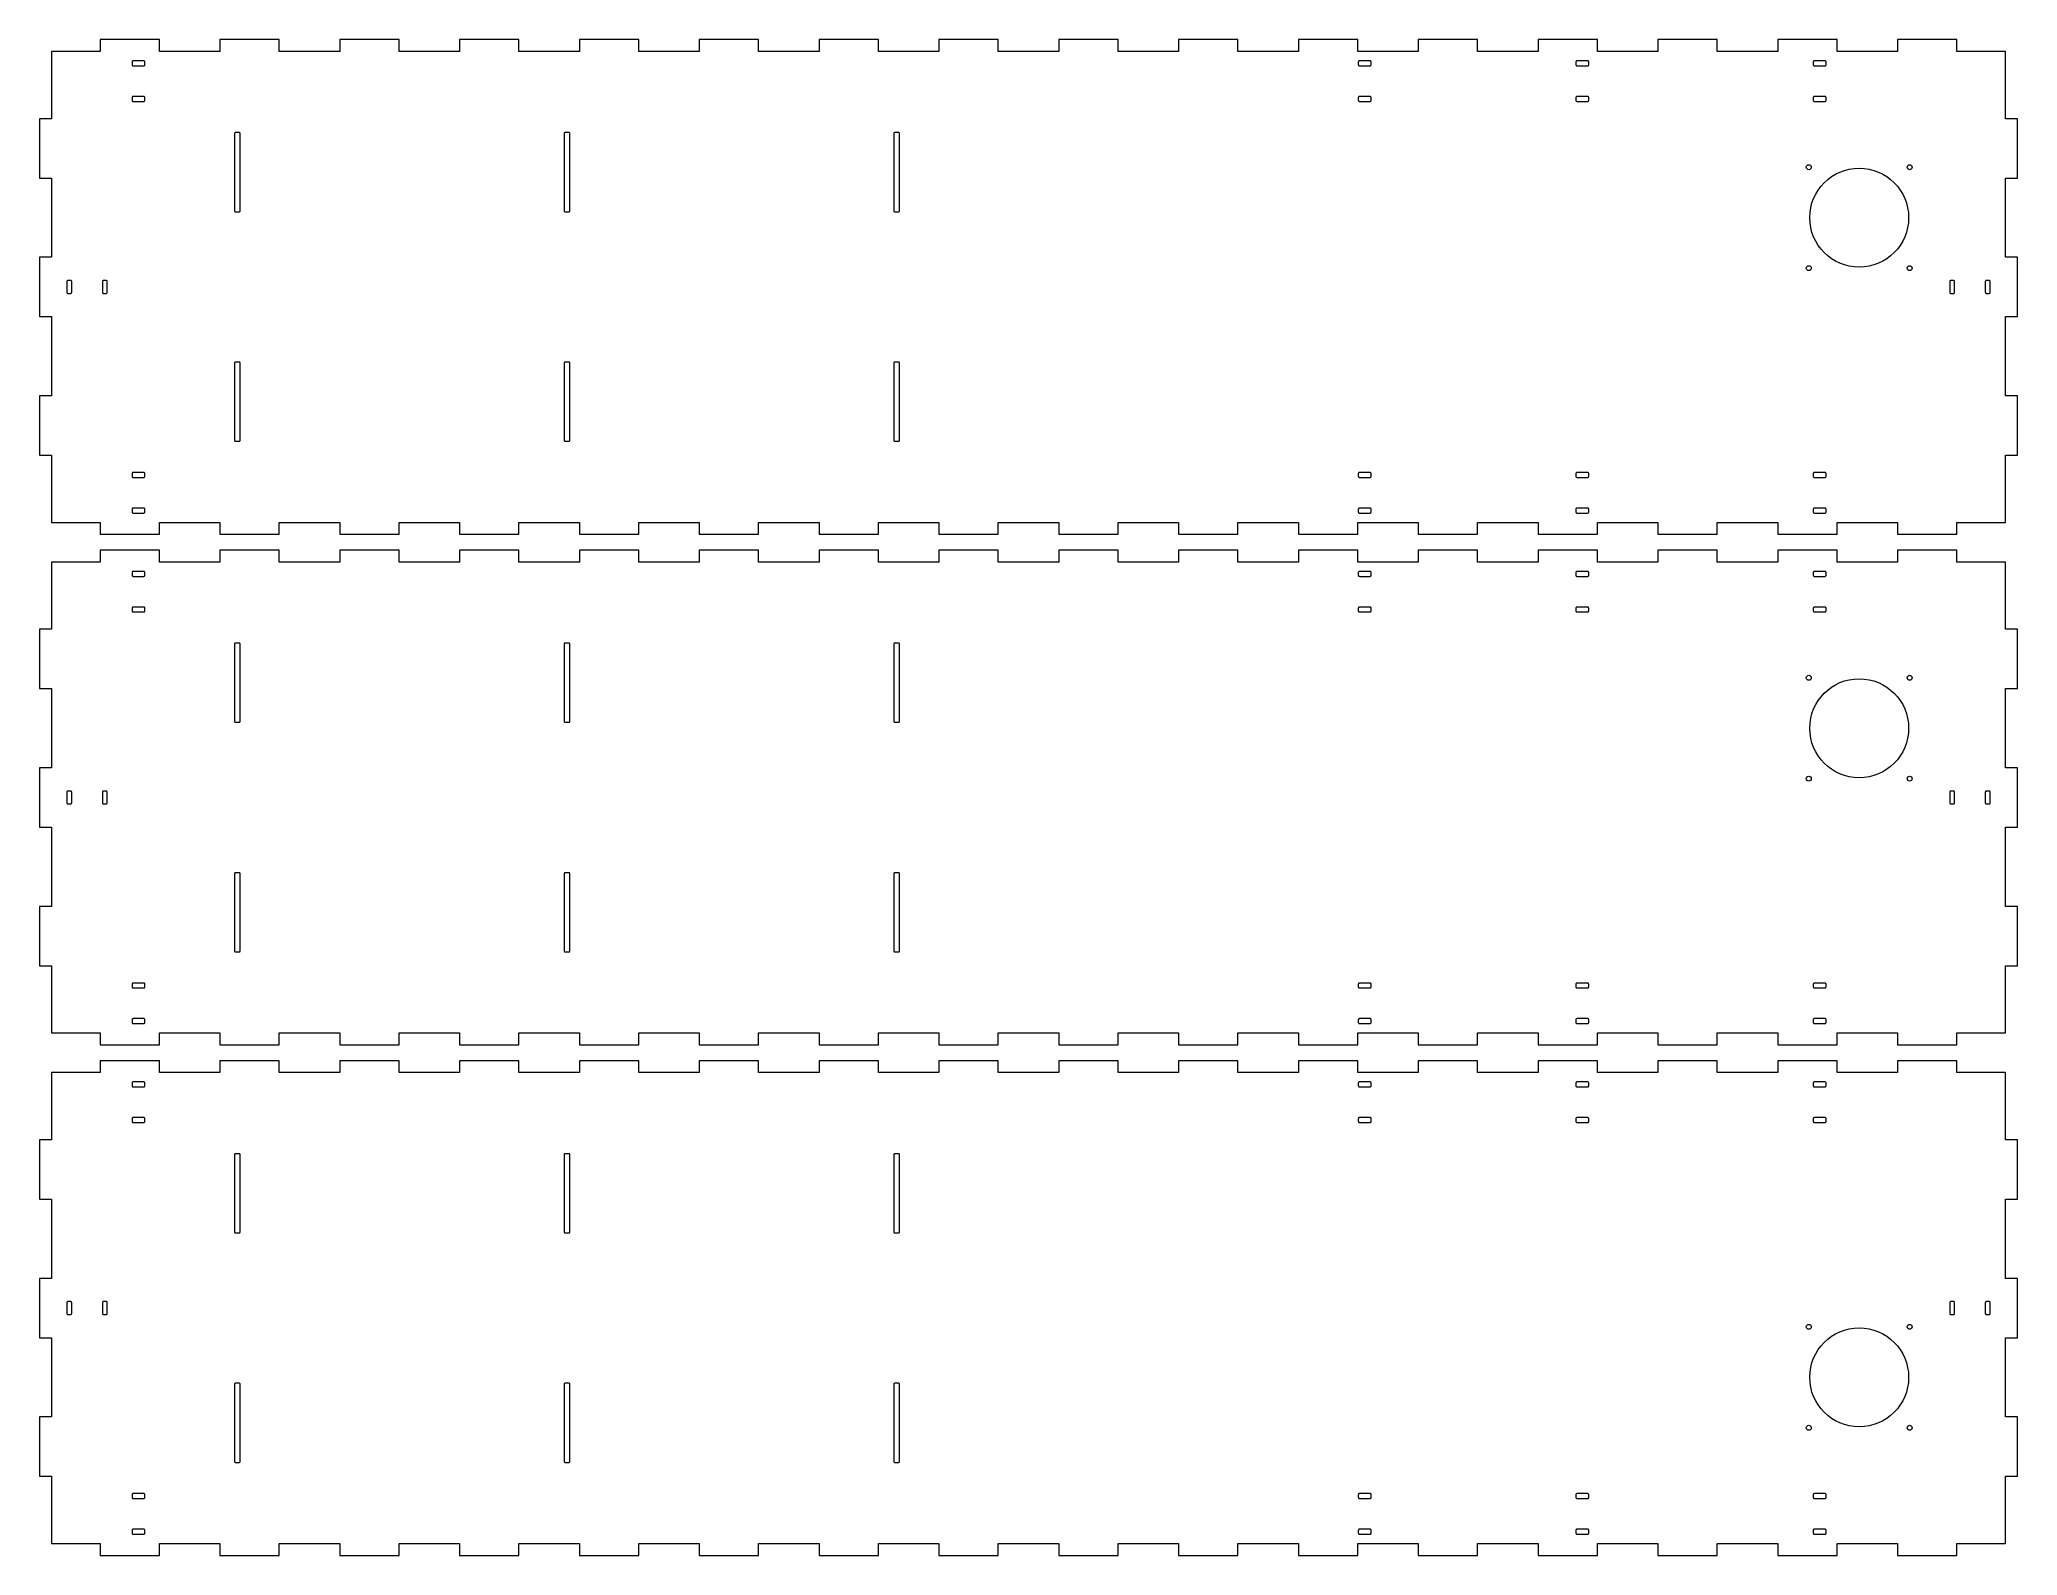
# Model space of a CAD drawing. Header units: millimetres. Extents: x 0 to 1000, y 0 to 766.
import ezdxf

# ---------------------------------------------------------------- set-up
doc = ezdxf.new("R2010")
doc.units = ezdxf.units.MM
doc.layers.add('CORTE', color=1, linetype='Continuous', lineweight=0)

msp = doc.modelspace()

# ---------------------------------------------------------------- linework, layer by layer
at = {"layer": 'CORTE'}
for points in [[(6, 522), (30.588235, 522), (30.588235, 516), (60.588235, 516), (60.588235, 522), (91.176471, 522), (91.176471, 516), (121.176471, 516), (121.176471, 522), (151.764706, 522), (151.764706, 516), (181.764706, 516), (181.764706, 522), (212.352941, 522), (212.352941, 516), (242.352941, 516), (242.352941, 522), (272.941176, 522), (272.941176, 516), (302.941176, 516), (302.941176, 522), (333.529412, 522), (333.529412, 516), (363.529412, 516), (363.529412, 522), (394.117647, 522), (394.117647, 516), (424.117647, 516), (424.117647, 522), (454.705882, 522), (454.705882, 516), (484.705882, 516), (484.705882, 522), (515.294118, 522), (515.294118, 516), (545.294118, 516), (545.294118, 522), (575.882353, 522), (575.882353, 516), (605.882353, 516), (605.882353, 522), (636.470588, 522), (636.470588, 516), (666.470588, 516), (666.470588, 522), (697.058824, 522), (697.058824, 516), (727.058824, 516), (727.058824, 522), (757.647059, 522), (757.647059, 516), (787.647059, 516), (787.647059, 522), (818.235294, 522), (818.235294, 516), (848.235294, 516), (848.235294, 522), (878.823529, 522), (878.823529, 516), (908.823529, 516), (908.823529, 522), (939.411765, 522), (939.411765, 516), (969.411765, 516), (969.411765, 522), (994, 522), (994, 556), (1000, 556), (1000, 586), (994, 586), (994, 626), (1000, 626), (1000, 656), (994, 656), (994, 696), (1000, 696), (1000, 726), (994, 726), (994, 760), (969.411765, 760), (969.411765, 766), (939.411765, 766), (939.411765, 760), (908.823529, 760), (908.823529, 766), (878.823529, 766), (878.823529, 760), (848.235294, 760), (848.235294, 766), (818.235294, 766), (818.235294, 760), (787.647059, 760), (787.647059, 766), (757.647059, 766), (757.647059, 760), (727.058824, 760), (727.058824, 766), (697.058824, 766), (697.058824, 760), (666.470588, 760), (666.470588, 766), (636.470588, 766), (636.470588, 760), (605.882353, 760), (605.882353, 766), (575.882353, 766), (575.882353, 760), (545.294118, 760), (545.294118, 766), (515.294118, 766), (515.294118, 760), (484.705882, 760), (484.705882, 766), (454.705882, 766), (454.705882, 760), (424.117647, 760), (424.117647, 766), (394.117647, 766), (394.117647, 760), (363.529412, 760), (363.529412, 766), (333.529412, 766), (333.529412, 760), (302.941176, 760), (302.941176, 766), (272.941176, 766), (272.941176, 760), (242.352941, 760), (242.352941, 766), (212.352941, 766), (212.352941, 760), (181.764706, 760), (181.764706, 766), (151.764706, 766), (151.764706, 760), (121.176471, 760), (121.176471, 766), (91.176471, 766), (91.176471, 760), (60.588235, 760), (60.588235, 766), (30.588235, 766), (30.588235, 760), (6, 760), (6, 726), (0, 726), (0, 696), (6, 696), (6, 656), (0, 656), (0, 626), (6, 626), (6, 586), (0, 586), (0, 556), (6, 556), (6, 522)], [(53.25, 754.65), (53.246227, 754.717179), (53.234957, 754.783513), (53.21633, 754.848167), (53.190581, 754.91033), (53.158035, 754.969219), (53.119099, 755.024094), (53.074264, 755.074264), (53.024094, 755.119099), (52.969219, 755.158035), (52.91033, 755.190581), (52.848167, 755.21633), (52.783513, 755.234957), (52.717179, 755.246227), (52.65, 755.25), (47.35, 755.25), (47.282821, 755.246227), (47.216487, 755.234957), (47.151833, 755.21633), (47.08967, 755.190581), (47.030781, 755.158035), (46.975906, 755.119099), (46.925736, 755.074264), (46.880901, 755.024094), (46.841965, 754.969219), (46.809419, 754.91033), (46.78367, 754.848167), (46.765043, 754.783513), (46.753773, 754.717179), (46.75, 754.65), (46.75, 753.35), (46.753773, 753.282821), (46.765043, 753.216487), (46.78367, 753.151833), (46.809419, 753.08967), (46.841965, 753.030781), (46.880901, 752.975906), (46.925736, 752.925736), (46.975906, 752.880901), (47.030781, 752.841965), (47.08967, 752.809419), (47.151833, 752.78367), (47.216487, 752.765043), (47.282821, 752.753773), (47.35, 752.75), (52.65, 752.75), (52.717179, 752.753773), (52.783513, 752.765043), (52.848167, 752.78367), (52.91033, 752.809419), (52.969219, 752.841965), (53.024094, 752.880901), (53.074264, 752.925736), (53.119099, 752.975906), (53.158035, 753.030781), (53.190581, 753.08967), (53.21633, 753.151833), (53.234957, 753.216487), (53.246227, 753.282821), (53.25, 753.35)], [(673.25, 754.65), (673.246227, 754.717179), (673.234957, 754.783513), (673.21633, 754.848167), (673.190581, 754.91033), (673.158035, 754.969219), (673.119099, 755.024094), (673.074264, 755.074264), (673.024094, 755.119099), (672.969219, 755.158035), (672.91033, 755.190581), (672.848167, 755.21633), (672.783513, 755.234957), (672.717179, 755.246227), (672.65, 755.25), (667.35, 755.25), (667.282821, 755.246227), (667.216487, 755.234957), (667.151833, 755.21633), (667.08967, 755.190581), (667.030781, 755.158035), (666.975906, 755.119099), (666.925736, 755.074264), (666.880901, 755.024094), (666.841965, 754.969219), (666.809419, 754.91033), (666.78367, 754.848167), (666.765043, 754.783513), (666.753773, 754.717179), (666.75, 754.65), (666.75, 753.35), (666.753773, 753.282821), (666.765043, 753.216487), (666.78367, 753.151833), (666.809419, 753.08967), (666.841965, 753.030781), (666.880901, 752.975906), (666.925736, 752.925736), (666.975906, 752.880901), (667.030781, 752.841965), (667.08967, 752.809419), (667.151833, 752.78367), (667.216487, 752.765043), (667.282821, 752.753773), (667.35, 752.75), (672.65, 752.75), (672.717179, 752.753773), (672.783513, 752.765043), (672.848167, 752.78367), (672.91033, 752.809419), (672.969219, 752.841965), (673.024094, 752.880901), (673.074264, 752.925736), (673.119099, 752.975906), (673.158035, 753.030781), (673.190581, 753.08967), (673.21633, 753.151833), (673.234957, 753.216487), (673.246227, 753.282821), (673.25, 753.35)], [(783.25, 754.65), (783.246227, 754.717179), (783.234957, 754.783513), (783.21633, 754.848167), (783.190581, 754.91033), (783.158035, 754.969219), (783.119099, 755.024094), (783.074264, 755.074264), (783.024094, 755.119099), (782.969219, 755.158035), (782.91033, 755.190581), (782.848167, 755.21633), (782.783513, 755.234957), (782.717179, 755.246227), (782.65, 755.25), (777.35, 755.25), (777.282821, 755.246227), (777.216487, 755.234957), (777.151833, 755.21633), (777.08967, 755.190581), (777.030781, 755.158035), (776.975906, 755.119099), (776.925736, 755.074264), (776.880901, 755.024094), (776.841965, 754.969219), (776.809419, 754.91033), (776.78367, 754.848167), (776.765043, 754.783513), (776.753773, 754.717179), (776.75, 754.65), (776.75, 753.35), (776.753773, 753.282821), (776.765043, 753.216487), (776.78367, 753.151833), (776.809419, 753.08967), (776.841965, 753.030781), (776.880901, 752.975906), (776.925736, 752.925736), (776.975906, 752.880901), (777.030781, 752.841965), (777.08967, 752.809419), (777.151833, 752.78367), (777.216487, 752.765043), (777.282821, 752.753773), (777.35, 752.75), (782.65, 752.75), (782.717179, 752.753773), (782.783513, 752.765043), (782.848167, 752.78367), (782.91033, 752.809419), (782.969219, 752.841965), (783.024094, 752.880901), (783.074264, 752.925736), (783.119099, 752.975906), (783.158035, 753.030781), (783.190581, 753.08967), (783.21633, 753.151833), (783.234957, 753.216487), (783.246227, 753.282821), (783.25, 753.35)], [(903.25, 754.65), (903.246227, 754.717179), (903.234957, 754.783513), (903.21633, 754.848167), (903.190581, 754.91033), (903.158035, 754.969219), (903.119099, 755.024094), (903.074264, 755.074264), (903.024094, 755.119099), (902.969219, 755.158035), (902.91033, 755.190581), (902.848167, 755.21633), (902.783513, 755.234957), (902.717179, 755.246227), (902.65, 755.25), (897.35, 755.25), (897.282821, 755.246227), (897.216487, 755.234957), (897.151833, 755.21633), (897.08967, 755.190581), (897.030781, 755.158035), (896.975906, 755.119099), (896.925736, 755.074264), (896.880901, 755.024094), (896.841965, 754.969219), (896.809419, 754.91033), (896.78367, 754.848167), (896.765043, 754.783513), (896.753773, 754.717179), (896.75, 754.65), (896.75, 753.35), (896.753773, 753.282821), (896.765043, 753.216487), (896.78367, 753.151833), (896.809419, 753.08967), (896.841965, 753.030781), (896.880901, 752.975906), (896.925736, 752.925736), (896.975906, 752.880901), (897.030781, 752.841965), (897.08967, 752.809419), (897.151833, 752.78367), (897.216487, 752.765043), (897.282821, 752.753773), (897.35, 752.75), (902.65, 752.75), (902.717179, 752.753773), (902.783513, 752.765043), (902.848167, 752.78367), (902.91033, 752.809419), (902.969219, 752.841965), (903.024094, 752.880901), (903.074264, 752.925736), (903.119099, 752.975906), (903.158035, 753.030781), (903.190581, 753.08967), (903.21633, 753.151833), (903.234957, 753.216487), (903.246227, 753.282821), (903.25, 753.35)], [(53.25, 736.65), (53.246227, 736.717179), (53.234957, 736.783513), (53.21633, 736.848167), (53.190581, 736.91033), (53.158035, 736.969219), (53.119099, 737.024094), (53.074264, 737.074264), (53.024094, 737.119099), (52.969219, 737.158035), (52.91033, 737.190581), (52.848167, 737.21633), (52.783513, 737.234957), (52.717179, 737.246227), (52.65, 737.25), (47.35, 737.25), (47.282821, 737.246227), (47.216487, 737.234957), (47.151833, 737.21633), (47.08967, 737.190581), (47.030781, 737.158035), (46.975906, 737.119099), (46.925736, 737.074264), (46.880901, 737.024094), (46.841965, 736.969219), (46.809419, 736.91033), (46.78367, 736.848167), (46.765043, 736.783513), (46.753773, 736.717179), (46.75, 736.65), (46.75, 735.35), (46.753773, 735.282821), (46.765043, 735.216487), (46.78367, 735.151833), (46.809419, 735.08967), (46.841965, 735.030781), (46.880901, 734.975906), (46.925736, 734.925736), (46.975906, 734.880901), (47.030781, 734.841965), (47.08967, 734.809419), (47.151833, 734.78367), (47.216487, 734.765043), (47.282821, 734.753773), (47.35, 734.75), (52.65, 734.75), (52.717179, 734.753773), (52.783513, 734.765043), (52.848167, 734.78367), (52.91033, 734.809419), (52.969219, 734.841965), (53.024094, 734.880901), (53.074264, 734.925736), (53.119099, 734.975906), (53.158035, 735.030781), (53.190581, 735.08967), (53.21633, 735.151833), (53.234957, 735.216487), (53.246227, 735.282821), (53.25, 735.35)], [(673.25, 736.65), (673.246227, 736.717179), (673.234957, 736.783513), (673.21633, 736.848167), (673.190581, 736.91033), (673.158035, 736.969219), (673.119099, 737.024094), (673.074264, 737.074264), (673.024094, 737.119099), (672.969219, 737.158035), (672.91033, 737.190581), (672.848167, 737.21633), (672.783513, 737.234957), (672.717179, 737.246227), (672.65, 737.25), (667.35, 737.25), (667.282821, 737.246227), (667.216487, 737.234957), (667.151833, 737.21633), (667.08967, 737.190581), (667.030781, 737.158035), (666.975906, 737.119099), (666.925736, 737.074264), (666.880901, 737.024094), (666.841965, 736.969219), (666.809419, 736.91033), (666.78367, 736.848167), (666.765043, 736.783513), (666.753773, 736.717179), (666.75, 736.65), (666.75, 735.35), (666.753773, 735.282821), (666.765043, 735.216487), (666.78367, 735.151833), (666.809419, 735.08967), (666.841965, 735.030781), (666.880901, 734.975906), (666.925736, 734.925736), (666.975906, 734.880901), (667.030781, 734.841965), (667.08967, 734.809419), (667.151833, 734.78367), (667.216487, 734.765043), (667.282821, 734.753773), (667.35, 734.75), (672.65, 734.75), (672.717179, 734.753773), (672.783513, 734.765043), (672.848167, 734.78367), (672.91033, 734.809419), (672.969219, 734.841965), (673.024094, 734.880901), (673.074264, 734.925736), (673.119099, 734.975906), (673.158035, 735.030781), (673.190581, 735.08967), (673.21633, 735.151833), (673.234957, 735.216487), (673.246227, 735.282821), (673.25, 735.35)], [(783.25, 736.65), (783.246227, 736.717179), (783.234957, 736.783513), (783.21633, 736.848167), (783.190581, 736.91033), (783.158035, 736.969219), (783.119099, 737.024094), (783.074264, 737.074264), (783.024094, 737.119099), (782.969219, 737.158035), (782.91033, 737.190581), (782.848167, 737.21633), (782.783513, 737.234957), (782.717179, 737.246227), (782.65, 737.25), (777.35, 737.25), (777.282821, 737.246227), (777.216487, 737.234957), (777.151833, 737.21633), (777.08967, 737.190581), (777.030781, 737.158035), (776.975906, 737.119099), (776.925736, 737.074264), (776.880901, 737.024094), (776.841965, 736.969219), (776.809419, 736.91033), (776.78367, 736.848167), (776.765043, 736.783513), (776.753773, 736.717179), (776.75, 736.65), (776.75, 735.35), (776.753773, 735.282821), (776.765043, 735.216487), (776.78367, 735.151833), (776.809419, 735.08967), (776.841965, 735.030781), (776.880901, 734.975906), (776.925736, 734.925736), (776.975906, 734.880901), (777.030781, 734.841965), (777.08967, 734.809419), (777.151833, 734.78367), (777.216487, 734.765043), (777.282821, 734.753773), (777.35, 734.75), (782.65, 734.75), (782.717179, 734.753773), (782.783513, 734.765043), (782.848167, 734.78367), (782.91033, 734.809419), (782.969219, 734.841965), (783.024094, 734.880901), (783.074264, 734.925736), (783.119099, 734.975906), (783.158035, 735.030781), (783.190581, 735.08967), (783.21633, 735.151833), (783.234957, 735.216487), (783.246227, 735.282821), (783.25, 735.35)], [(903.25, 736.65), (903.246227, 736.717179), (903.234957, 736.783513), (903.21633, 736.848167), (903.190581, 736.91033), (903.158035, 736.969219), (903.119099, 737.024094), (903.074264, 737.074264), (903.024094, 737.119099), (902.969219, 737.158035), (902.91033, 737.190581), (902.848167, 737.21633), (902.783513, 737.234957), (902.717179, 737.246227), (902.65, 737.25), (897.35, 737.25), (897.282821, 737.246227), (897.216487, 737.234957), (897.151833, 737.21633), (897.08967, 737.190581), (897.030781, 737.158035), (896.975906, 737.119099), (896.925736, 737.074264), (896.880901, 737.024094), (896.841965, 736.969219), (896.809419, 736.91033), (896.78367, 736.848167), (896.765043, 736.783513), (896.753773, 736.717179), (896.75, 736.65), (896.75, 735.35), (896.753773, 735.282821), (896.765043, 735.216487), (896.78367, 735.151833), (896.809419, 735.08967), (896.841965, 735.030781), (896.880901, 734.975906), (896.925736, 734.925736), (896.975906, 734.880901), (897.030781, 734.841965), (897.08967, 734.809419), (897.151833, 734.78367), (897.216487, 734.765043), (897.282821, 734.753773), (897.35, 734.75), (902.65, 734.75), (902.717179, 734.753773), (902.783513, 734.765043), (902.848167, 734.78367), (902.91033, 734.809419), (902.969219, 734.841965), (903.024094, 734.880901), (903.074264, 734.925736), (903.119099, 734.975906), (903.158035, 735.030781), (903.190581, 735.08967), (903.21633, 735.151833), (903.234957, 735.216487), (903.246227, 735.282821), (903.25, 735.35)], [(101.5, 718.4), (101.496227, 718.467179), (101.484957, 718.533513), (101.46633, 718.598167), (101.440581, 718.66033), (101.408035, 718.719219), (101.369099, 718.774094), (101.324264, 718.824264), (101.274094, 718.869099), (101.219219, 718.908035), (101.16033, 718.940581), (101.098167, 718.96633), (101.033513, 718.984957), (100.967179, 718.996227), (100.9, 719), (99.1, 719), (99.032821, 718.996227), (98.966487, 718.984957), (98.901833, 718.96633), (98.83967, 718.940581), (98.780781, 718.908035), (98.725906, 718.869099), (98.675736, 718.824264), (98.630901, 718.774094), (98.591965, 718.719219), (98.559419, 718.66033), (98.53367, 718.598167), (98.515043, 718.533513), (98.503773, 718.467179), (98.5, 718.4), (98.5, 679.6), (98.503773, 679.532821), (98.515043, 679.466487), (98.53367, 679.401833), (98.559419, 679.33967), (98.591965, 679.280781), (98.630901, 679.225906), (98.675736, 679.175736), (98.725906, 679.130901), (98.780781, 679.091965), (98.83967, 679.059419), (98.901833, 679.03367), (98.966487, 679.015043), (99.032821, 679.003773), (99.1, 679), (100.9, 679), (100.967179, 679.003773), (101.033513, 679.015043), (101.098167, 679.03367), (101.16033, 679.059419), (101.219219, 679.091965), (101.274094, 679.130901), (101.324264, 679.175736), (101.369099, 679.225906), (101.408035, 679.280781), (101.440581, 679.33967), (101.46633, 679.401833), (101.484957, 679.466487), (101.496227, 679.532821), (101.5, 679.6)], [(268.166667, 718.4), (268.162894, 718.467179), (268.151623, 718.533513), (268.132997, 718.598167), (268.107248, 718.66033), (268.074701, 718.719219), (268.035766, 718.774094), (267.990931, 718.824264), (267.940761, 718.869099), (267.885886, 718.908035), (267.826997, 718.940581), (267.764834, 718.96633), (267.700179, 718.984957), (267.633845, 718.996227), (267.566667, 719), (265.766667, 719), (265.699488, 718.996227), (265.633154, 718.984957), (265.568499, 718.96633), (265.506336, 718.940581), (265.447447, 718.908035), (265.392573, 718.869099), (265.342403, 718.824264), (265.297568, 718.774094), (265.258632, 718.719219), (265.226085, 718.66033), (265.200337, 718.598167), (265.18171, 718.533513), (265.170439, 718.467179), (265.166667, 718.4), (265.166667, 679.6), (265.170439, 679.532821), (265.18171, 679.466487), (265.200337, 679.401833), (265.226085, 679.33967), (265.258632, 679.280781), (265.297568, 679.225906), (265.342403, 679.175736), (265.392573, 679.130901), (265.447447, 679.091965), (265.506336, 679.059419), (265.568499, 679.03367), (265.633154, 679.015043), (265.699488, 679.003773), (265.766667, 679), (267.566667, 679), (267.633845, 679.003773), (267.700179, 679.015043), (267.764834, 679.03367), (267.826997, 679.059419), (267.885886, 679.091965), (267.940761, 679.130901), (267.990931, 679.175736), (268.035766, 679.225906), (268.074701, 679.280781), (268.107248, 679.33967), (268.132997, 679.401833), (268.151623, 679.466487), (268.162894, 679.532821), (268.166667, 679.6)], [(434.833333, 718.4), (434.829561, 718.467179), (434.81829, 718.533513), (434.799663, 718.598167), (434.773915, 718.66033), (434.741368, 718.719219), (434.702432, 718.774094), (434.657597, 718.824264), (434.607427, 718.869099), (434.552553, 718.908035), (434.493664, 718.940581), (434.431501, 718.96633), (434.366846, 718.984957), (434.300512, 718.996227), (434.233333, 719), (432.433333, 719), (432.366155, 718.996227), (432.299821, 718.984957), (432.235166, 718.96633), (432.173003, 718.940581), (432.114114, 718.908035), (432.059239, 718.869099), (432.009069, 718.824264), (431.964234, 718.774094), (431.925299, 718.719219), (431.892752, 718.66033), (431.867003, 718.598167), (431.848377, 718.533513), (431.837106, 718.467179), (431.833333, 718.4), (431.833333, 679.6), (431.837106, 679.532821), (431.848377, 679.466487), (431.867003, 679.401833), (431.892752, 679.33967), (431.925299, 679.280781), (431.964234, 679.225906), (432.009069, 679.175736), (432.059239, 679.130901), (432.114114, 679.091965), (432.173003, 679.059419), (432.235166, 679.03367), (432.299821, 679.015043), (432.366155, 679.003773), (432.433333, 679), (434.233333, 679), (434.300512, 679.003773), (434.366846, 679.015043), (434.431501, 679.03367), (434.493664, 679.059419), (434.552553, 679.091965), (434.607427, 679.130901), (434.657597, 679.175736), (434.702432, 679.225906), (434.741368, 679.280781), (434.773915, 679.33967), (434.799663, 679.401833), (434.81829, 679.466487), (434.829561, 679.532821), (434.833333, 679.6)], [(16.25, 643.65), (16.246227, 643.717179), (16.234957, 643.783513), (16.21633, 643.848167), (16.190581, 643.91033), (16.158035, 643.969219), (16.119099, 644.024094), (16.074264, 644.074264), (16.024094, 644.119099), (15.969219, 644.158035), (15.91033, 644.190581), (15.848167, 644.21633), (15.783513, 644.234957), (15.717179, 644.246227), (15.65, 644.25), (14.35, 644.25), (14.282821, 644.246227), (14.216487, 644.234957), (14.151833, 644.21633), (14.08967, 644.190581), (14.030781, 644.158035), (13.975906, 644.119099), (13.925736, 644.074264), (13.880901, 644.024094), (13.841965, 643.969219), (13.809419, 643.91033), (13.78367, 643.848167), (13.765043, 643.783513), (13.753773, 643.717179), (13.75, 643.65), (13.75, 638.35), (13.753773, 638.282821), (13.765043, 638.216487), (13.78367, 638.151833), (13.809419, 638.08967), (13.841965, 638.030781), (13.880901, 637.975906), (13.925736, 637.925736), (13.975906, 637.880901), (14.030781, 637.841965), (14.08967, 637.809419), (14.151833, 637.78367), (14.216487, 637.765043), (14.282821, 637.753773), (14.35, 637.75), (15.65, 637.75), (15.717179, 637.753773), (15.783513, 637.765043), (15.848167, 637.78367), (15.91033, 637.809419), (15.969219, 637.841965), (16.024094, 637.880901), (16.074264, 637.925736), (16.119099, 637.975906), (16.158035, 638.030781), (16.190581, 638.08967), (16.21633, 638.151833), (16.234957, 638.216487), (16.246227, 638.282821), (16.25, 638.35)], [(34.25, 643.65), (34.246227, 643.717179), (34.234957, 643.783513), (34.21633, 643.848167), (34.190581, 643.91033), (34.158035, 643.969219), (34.119099, 644.024094), (34.074264, 644.074264), (34.024094, 644.119099), (33.969219, 644.158035), (33.91033, 644.190581), (33.848167, 644.21633), (33.783513, 644.234957), (33.717179, 644.246227), (33.65, 644.25), (32.35, 644.25), (32.282821, 644.246227), (32.216487, 644.234957), (32.151833, 644.21633), (32.08967, 644.190581), (32.030781, 644.158035), (31.975906, 644.119099), (31.925736, 644.074264), (31.880901, 644.024094), (31.841965, 643.969219), (31.809419, 643.91033), (31.78367, 643.848167), (31.765043, 643.783513), (31.753773, 643.717179), (31.75, 643.65), (31.75, 638.35), (31.753773, 638.282821), (31.765043, 638.216487), (31.78367, 638.151833), (31.809419, 638.08967), (31.841965, 638.030781), (31.880901, 637.975906), (31.925736, 637.925736), (31.975906, 637.880901), (32.030781, 637.841965), (32.08967, 637.809419), (32.151833, 637.78367), (32.216487, 637.765043), (32.282821, 637.753773), (32.35, 637.75), (33.65, 637.75), (33.717179, 637.753773), (33.783513, 637.765043), (33.848167, 637.78367), (33.91033, 637.809419), (33.969219, 637.841965), (34.024094, 637.880901), (34.074264, 637.925736), (34.119099, 637.975906), (34.158035, 638.030781), (34.190581, 638.08967), (34.21633, 638.151833), (34.234957, 638.216487), (34.246227, 638.282821), (34.25, 638.35)], [(968.25, 643.65), (968.246227, 643.717179), (968.234957, 643.783513), (968.21633, 643.848167), (968.190581, 643.91033), (968.158035, 643.969219), (968.119099, 644.024094), (968.074264, 644.074264), (968.024094, 644.119099), (967.969219, 644.158035), (967.91033, 644.190581), (967.848167, 644.21633), (967.783513, 644.234957), (967.717179, 644.246227), (967.65, 644.25), (966.35, 644.25), (966.282821, 644.246227), (966.216487, 644.234957), (966.151833, 644.21633), (966.08967, 644.190581), (966.030781, 644.158035), (965.975906, 644.119099), (965.925736, 644.074264), (965.880901, 644.024094), (965.841965, 643.969219), (965.809419, 643.91033), (965.78367, 643.848167), (965.765043, 643.783513), (965.753773, 643.717179), (965.75, 643.65), (965.75, 638.35), (965.753773, 638.282821), (965.765043, 638.216487), (965.78367, 638.151833), (965.809419, 638.08967), (965.841965, 638.030781), (965.880901, 637.975906), (965.925736, 637.925736), (965.975906, 637.880901), (966.030781, 637.841965), (966.08967, 637.809419), (966.151833, 637.78367), (966.216487, 637.765043), (966.282821, 637.753773), (966.35, 637.75), (967.65, 637.75), (967.717179, 637.753773), (967.783513, 637.765043), (967.848167, 637.78367), (967.91033, 637.809419), (967.969219, 637.841965), (968.024094, 637.880901), (968.074264, 637.925736), (968.119099, 637.975906), (968.158035, 638.030781), (968.190581, 638.08967), (968.21633, 638.151833), (968.234957, 638.216487), (968.246227, 638.282821), (968.25, 638.35)], [(986.25, 643.65), (986.246227, 643.717179), (986.234957, 643.783513), (986.21633, 643.848167), (986.190581, 643.91033), (986.158035, 643.969219), (986.119099, 644.024094), (986.074264, 644.074264), (986.024094, 644.119099), (985.969219, 644.158035), (985.91033, 644.190581), (985.848167, 644.21633), (985.783513, 644.234957), (985.717179, 644.246227), (985.65, 644.25), (984.35, 644.25), (984.282821, 644.246227), (984.216487, 644.234957), (984.151833, 644.21633), (984.08967, 644.190581), (984.030781, 644.158035), (983.975906, 644.119099), (983.925736, 644.074264), (983.880901, 644.024094), (983.841965, 643.969219), (983.809419, 643.91033), (983.78367, 643.848167), (983.765043, 643.783513), (983.753773, 643.717179), (983.75, 643.65), (983.75, 638.35), (983.753773, 638.282821), (983.765043, 638.216487), (983.78367, 638.151833), (983.809419, 638.08967), (983.841965, 638.030781), (983.880901, 637.975906), (983.925736, 637.925736), (983.975906, 637.880901), (984.030781, 637.841965), (984.08967, 637.809419), (984.151833, 637.78367), (984.216487, 637.765043), (984.282821, 637.753773), (984.35, 637.75), (985.65, 637.75), (985.717179, 637.753773), (985.783513, 637.765043), (985.848167, 637.78367), (985.91033, 637.809419), (985.969219, 637.841965), (986.024094, 637.880901), (986.074264, 637.925736), (986.119099, 637.975906), (986.158035, 638.030781), (986.190581, 638.08967), (986.21633, 638.151833), (986.234957, 638.216487), (986.246227, 638.282821), (986.25, 638.35)], [(101.5, 602.4), (101.496227, 602.467179), (101.484957, 602.533513), (101.46633, 602.598167), (101.440581, 602.66033), (101.408035, 602.719219), (101.369099, 602.774094), (101.324264, 602.824264), (101.274094, 602.869099), (101.219219, 602.908035), (101.16033, 602.940581), (101.098167, 602.96633), (101.033513, 602.984957), (100.967179, 602.996227), (100.9, 603), (99.1, 603), (99.032821, 602.996227), (98.966487, 602.984957), (98.901833, 602.96633), (98.83967, 602.940581), (98.780781, 602.908035), (98.725906, 602.869099), (98.675736, 602.824264), (98.630901, 602.774094), (98.591965, 602.719219), (98.559419, 602.66033), (98.53367, 602.598167), (98.515043, 602.533513), (98.503773, 602.467179), (98.5, 602.4), (98.5, 563.6), (98.503773, 563.532821), (98.515043, 563.466487), (98.53367, 563.401833), (98.559419, 563.33967), (98.591965, 563.280781), (98.630901, 563.225906), (98.675736, 563.175736), (98.725906, 563.130901), (98.780781, 563.091965), (98.83967, 563.059419), (98.901833, 563.03367), (98.966487, 563.015043), (99.032821, 563.003773), (99.1, 563), (100.9, 563), (100.967179, 563.003773), (101.033513, 563.015043), (101.098167, 563.03367), (101.16033, 563.059419), (101.219219, 563.091965), (101.274094, 563.130901), (101.324264, 563.175736), (101.369099, 563.225906), (101.408035, 563.280781), (101.440581, 563.33967), (101.46633, 563.401833), (101.484957, 563.466487), (101.496227, 563.532821), (101.5, 563.6)], [(268.166667, 602.4), (268.162894, 602.467179), (268.151623, 602.533513), (268.132997, 602.598167), (268.107248, 602.66033), (268.074701, 602.719219), (268.035766, 602.774094), (267.990931, 602.824264), (267.940761, 602.869099), (267.885886, 602.908035), (267.826997, 602.940581), (267.764834, 602.96633), (267.700179, 602.984957), (267.633845, 602.996227), (267.566667, 603), (265.766667, 603), (265.699488, 602.996227), (265.633154, 602.984957), (265.568499, 602.96633), (265.506336, 602.940581), (265.447447, 602.908035), (265.392573, 602.869099), (265.342403, 602.824264), (265.297568, 602.774094), (265.258632, 602.719219), (265.226085, 602.66033), (265.200337, 602.598167), (265.18171, 602.533513), (265.170439, 602.467179), (265.166667, 602.4), (265.166667, 563.6), (265.170439, 563.532821), (265.18171, 563.466487), (265.200337, 563.401833), (265.226085, 563.33967), (265.258632, 563.280781), (265.297568, 563.225906), (265.342403, 563.175736), (265.392573, 563.130901), (265.447447, 563.091965), (265.506336, 563.059419), (265.568499, 563.03367), (265.633154, 563.015043), (265.699488, 563.003773), (265.766667, 563), (267.566667, 563), (267.633845, 563.003773), (267.700179, 563.015043), (267.764834, 563.03367), (267.826997, 563.059419), (267.885886, 563.091965), (267.940761, 563.130901), (267.990931, 563.175736), (268.035766, 563.225906), (268.074701, 563.280781), (268.107248, 563.33967), (268.132997, 563.401833), (268.151623, 563.466487), (268.162894, 563.532821), (268.166667, 563.6)], [(434.833333, 602.4), (434.829561, 602.467179), (434.81829, 602.533513), (434.799663, 602.598167), (434.773915, 602.66033), (434.741368, 602.719219), (434.702432, 602.774094), (434.657597, 602.824264), (434.607427, 602.869099), (434.552553, 602.908035), (434.493664, 602.940581), (434.431501, 602.96633), (434.366846, 602.984957), (434.300512, 602.996227), (434.233333, 603), (432.433333, 603), (432.366155, 602.996227), (432.299821, 602.984957), (432.235166, 602.96633), (432.173003, 602.940581), (432.114114, 602.908035), (432.059239, 602.869099), (432.009069, 602.824264), (431.964234, 602.774094), (431.925299, 602.719219), (431.892752, 602.66033), (431.867003, 602.598167), (431.848377, 602.533513), (431.837106, 602.467179), (431.833333, 602.4), (431.833333, 563.6), (431.837106, 563.532821), (431.848377, 563.466487), (431.867003, 563.401833), (431.892752, 563.33967), (431.925299, 563.280781), (431.964234, 563.225906), (432.009069, 563.175736), (432.059239, 563.130901), (432.114114, 563.091965), (432.173003, 563.059419), (432.235166, 563.03367), (432.299821, 563.015043), (432.366155, 563.003773), (432.433333, 563), (434.233333, 563), (434.300512, 563.003773), (434.366846, 563.015043), (434.431501, 563.03367), (434.493664, 563.059419), (434.552553, 563.091965), (434.607427, 563.130901), (434.657597, 563.175736), (434.702432, 563.225906), (434.741368, 563.280781), (434.773915, 563.33967), (434.799663, 563.401833), (434.81829, 563.466487), (434.829561, 563.532821), (434.833333, 563.6)], [(53.25, 546.65), (53.246227, 546.717179), (53.234957, 546.783513), (53.21633, 546.848167), (53.190581, 546.91033), (53.158035, 546.969219), (53.119099, 547.024094), (53.074264, 547.074264), (53.024094, 547.119099), (52.969219, 547.158035), (52.91033, 547.190581), (52.848167, 547.21633), (52.783513, 547.234957), (52.717179, 547.246227), (52.65, 547.25), (47.35, 547.25), (47.282821, 547.246227), (47.216487, 547.234957), (47.151833, 547.21633), (47.08967, 547.190581), (47.030781, 547.158035), (46.975906, 547.119099), (46.925736, 547.074264), (46.880901, 547.024094), (46.841965, 546.969219), (46.809419, 546.91033), (46.78367, 546.848167), (46.765043, 546.783513), (46.753773, 546.717179), (46.75, 546.65), (46.75, 545.35), (46.753773, 545.282821), (46.765043, 545.216487), (46.78367, 545.151833), (46.809419, 545.08967), (46.841965, 545.030781), (46.880901, 544.975906), (46.925736, 544.925736), (46.975906, 544.880901), (47.030781, 544.841965), (47.08967, 544.809419), (47.151833, 544.78367), (47.216487, 544.765043), (47.282821, 544.753773), (47.35, 544.75), (52.65, 544.75), (52.717179, 544.753773), (52.783513, 544.765043), (52.848167, 544.78367), (52.91033, 544.809419), (52.969219, 544.841965), (53.024094, 544.880901), (53.074264, 544.925736), (53.119099, 544.975906), (53.158035, 545.030781), (53.190581, 545.08967), (53.21633, 545.151833), (53.234957, 545.216487), (53.246227, 545.282821), (53.25, 545.35)], [(673.25, 546.65), (673.246227, 546.717179), (673.234957, 546.783513), (673.21633, 546.848167), (673.190581, 546.91033), (673.158035, 546.969219), (673.119099, 547.024094), (673.074264, 547.074264), (673.024094, 547.119099), (672.969219, 547.158035), (672.91033, 547.190581), (672.848167, 547.21633), (672.783513, 547.234957), (672.717179, 547.246227), (672.65, 547.25), (667.35, 547.25), (667.282821, 547.246227), (667.216487, 547.234957), (667.151833, 547.21633), (667.08967, 547.190581), (667.030781, 547.158035), (666.975906, 547.119099), (666.925736, 547.074264), (666.880901, 547.024094), (666.841965, 546.969219), (666.809419, 546.91033), (666.78367, 546.848167), (666.765043, 546.783513), (666.753773, 546.717179), (666.75, 546.65), (666.75, 545.35), (666.753773, 545.282821), (666.765043, 545.216487), (666.78367, 545.151833), (666.809419, 545.08967), (666.841965, 545.030781), (666.880901, 544.975906), (666.925736, 544.925736), (666.975906, 544.880901), (667.030781, 544.841965), (667.08967, 544.809419), (667.151833, 544.78367), (667.216487, 544.765043), (667.282821, 544.753773), (667.35, 544.75), (672.65, 544.75), (672.717179, 544.753773), (672.783513, 544.765043), (672.848167, 544.78367), (672.91033, 544.809419), (672.969219, 544.841965), (673.024094, 544.880901), (673.074264, 544.925736), (673.119099, 544.975906), (673.158035, 545.030781), (673.190581, 545.08967), (673.21633, 545.151833), (673.234957, 545.216487), (673.246227, 545.282821), (673.25, 545.35)], [(783.25, 546.65), (783.246227, 546.717179), (783.234957, 546.783513), (783.21633, 546.848167), (783.190581, 546.91033), (783.158035, 546.969219), (783.119099, 547.024094), (783.074264, 547.074264), (783.024094, 547.119099), (782.969219, 547.158035), (782.91033, 547.190581), (782.848167, 547.21633), (782.783513, 547.234957), (782.717179, 547.246227), (782.65, 547.25), (777.35, 547.25), (777.282821, 547.246227), (777.216487, 547.234957), (777.151833, 547.21633), (777.08967, 547.190581), (777.030781, 547.158035), (776.975906, 547.119099), (776.925736, 547.074264), (776.880901, 547.024094), (776.841965, 546.969219), (776.809419, 546.91033), (776.78367, 546.848167), (776.765043, 546.783513), (776.753773, 546.717179), (776.75, 546.65), (776.75, 545.35), (776.753773, 545.282821), (776.765043, 545.216487), (776.78367, 545.151833), (776.809419, 545.08967), (776.841965, 545.030781), (776.880901, 544.975906), (776.925736, 544.925736), (776.975906, 544.880901), (777.030781, 544.841965), (777.08967, 544.809419), (777.151833, 544.78367), (777.216487, 544.765043), (777.282821, 544.753773), (777.35, 544.75), (782.65, 544.75), (782.717179, 544.753773), (782.783513, 544.765043), (782.848167, 544.78367), (782.91033, 544.809419), (782.969219, 544.841965), (783.024094, 544.880901), (783.074264, 544.925736), (783.119099, 544.975906), (783.158035, 545.030781), (783.190581, 545.08967), (783.21633, 545.151833), (783.234957, 545.216487), (783.246227, 545.282821), (783.25, 545.35)], [(903.25, 546.65), (903.246227, 546.717179), (903.234957, 546.783513), (903.21633, 546.848167), (903.190581, 546.91033), (903.158035, 546.969219), (903.119099, 547.024094), (903.074264, 547.074264), (903.024094, 547.119099), (902.969219, 547.158035), (902.91033, 547.190581), (902.848167, 547.21633), (902.783513, 547.234957), (902.717179, 547.246227), (902.65, 547.25), (897.35, 547.25), (897.282821, 547.246227), (897.216487, 547.234957), (897.151833, 547.21633), (897.08967, 547.190581), (897.030781, 547.158035), (896.975906, 547.119099), (896.925736, 547.074264), (896.880901, 547.024094), (896.841965, 546.969219), (896.809419, 546.91033), (896.78367, 546.848167), (896.765043, 546.783513), (896.753773, 546.717179), (896.75, 546.65), (896.75, 545.35), (896.753773, 545.282821), (896.765043, 545.216487), (896.78367, 545.151833), (896.809419, 545.08967), (896.841965, 545.030781), (896.880901, 544.975906), (896.925736, 544.925736), (896.975906, 544.880901), (897.030781, 544.841965), (897.08967, 544.809419), (897.151833, 544.78367), (897.216487, 544.765043), (897.282821, 544.753773), (897.35, 544.75), (902.65, 544.75), (902.717179, 544.753773), (902.783513, 544.765043), (902.848167, 544.78367), (902.91033, 544.809419), (902.969219, 544.841965), (903.024094, 544.880901), (903.074264, 544.925736), (903.119099, 544.975906), (903.158035, 545.030781), (903.190581, 545.08967), (903.21633, 545.151833), (903.234957, 545.216487), (903.246227, 545.282821), (903.25, 545.35)], [(53.25, 528.65), (53.246227, 528.717179), (53.234957, 528.783513), (53.21633, 528.848167), (53.190581, 528.91033), (53.158035, 528.969219), (53.119099, 529.024094), (53.074264, 529.074264), (53.024094, 529.119099), (52.969219, 529.158035), (52.91033, 529.190581), (52.848167, 529.21633), (52.783513, 529.234957), (52.717179, 529.246227), (52.65, 529.25), (47.35, 529.25), (47.282821, 529.246227), (47.216487, 529.234957), (47.151833, 529.21633), (47.08967, 529.190581), (47.030781, 529.158035), (46.975906, 529.119099), (46.925736, 529.074264), (46.880901, 529.024094), (46.841965, 528.969219), (46.809419, 528.91033), (46.78367, 528.848167), (46.765043, 528.783513), (46.753773, 528.717179), (46.75, 528.65), (46.75, 527.35), (46.753773, 527.282821), (46.765043, 527.216487), (46.78367, 527.151833), (46.809419, 527.08967), (46.841965, 527.030781), (46.880901, 526.975906), (46.925736, 526.925736), (46.975906, 526.880901), (47.030781, 526.841965), (47.08967, 526.809419), (47.151833, 526.78367), (47.216487, 526.765043), (47.282821, 526.753773), (47.35, 526.75), (52.65, 526.75), (52.717179, 526.753773), (52.783513, 526.765043), (52.848167, 526.78367), (52.91033, 526.809419), (52.969219, 526.841965), (53.024094, 526.880901), (53.074264, 526.925736), (53.119099, 526.975906), (53.158035, 527.030781), (53.190581, 527.08967), (53.21633, 527.151833), (53.234957, 527.216487), (53.246227, 527.282821), (53.25, 527.35)], [(673.25, 528.65), (673.246227, 528.717179), (673.234957, 528.783513), (673.21633, 528.848167), (673.190581, 528.91033), (673.158035, 528.969219), (673.119099, 529.024094), (673.074264, 529.074264), (673.024094, 529.119099), (672.969219, 529.158035), (672.91033, 529.190581), (672.848167, 529.21633), (672.783513, 529.234957), (672.717179, 529.246227), (672.65, 529.25), (667.35, 529.25), (667.282821, 529.246227), (667.216487, 529.234957), (667.151833, 529.21633), (667.08967, 529.190581), (667.030781, 529.158035), (666.975906, 529.119099), (666.925736, 529.074264), (666.880901, 529.024094), (666.841965, 528.969219), (666.809419, 528.91033), (666.78367, 528.848167), (666.765043, 528.783513), (666.753773, 528.717179), (666.75, 528.65), (666.75, 527.35), (666.753773, 527.282821), (666.765043, 527.216487), (666.78367, 527.151833), (666.809419, 527.08967), (666.841965, 527.030781), (666.880901, 526.975906), (666.925736, 526.925736), (666.975906, 526.880901), (667.030781, 526.841965), (667.08967, 526.809419), (667.151833, 526.78367), (667.216487, 526.765043), (667.282821, 526.753773), (667.35, 526.75), (672.65, 526.75), (672.717179, 526.753773), (672.783513, 526.765043), (672.848167, 526.78367), (672.91033, 526.809419), (672.969219, 526.841965), (673.024094, 526.880901), (673.074264, 526.925736), (673.119099, 526.975906), (673.158035, 527.030781), (673.190581, 527.08967), (673.21633, 527.151833), (673.234957, 527.216487), (673.246227, 527.282821), (673.25, 527.35)], [(783.25, 528.65), (783.246227, 528.717179), (783.234957, 528.783513), (783.21633, 528.848167), (783.190581, 528.91033), (783.158035, 528.969219), (783.119099, 529.024094), (783.074264, 529.074264), (783.024094, 529.119099), (782.969219, 529.158035), (782.91033, 529.190581), (782.848167, 529.21633), (782.783513, 529.234957), (782.717179, 529.246227), (782.65, 529.25), (777.35, 529.25), (777.282821, 529.246227), (777.216487, 529.234957), (777.151833, 529.21633), (777.08967, 529.190581), (777.030781, 529.158035), (776.975906, 529.119099), (776.925736, 529.074264), (776.880901, 529.024094), (776.841965, 528.969219), (776.809419, 528.91033), (776.78367, 528.848167), (776.765043, 528.783513), (776.753773, 528.717179), (776.75, 528.65), (776.75, 527.35), (776.753773, 527.282821), (776.765043, 527.216487), (776.78367, 527.151833), (776.809419, 527.08967), (776.841965, 527.030781), (776.880901, 526.975906), (776.925736, 526.925736), (776.975906, 526.880901), (777.030781, 526.841965), (777.08967, 526.809419), (777.151833, 526.78367), (777.216487, 526.765043), (777.282821, 526.753773), (777.35, 526.75), (782.65, 526.75), (782.717179, 526.753773), (782.783513, 526.765043), (782.848167, 526.78367), (782.91033, 526.809419), (782.969219, 526.841965), (783.024094, 526.880901), (783.074264, 526.925736), (783.119099, 526.975906), (783.158035, 527.030781), (783.190581, 527.08967), (783.21633, 527.151833), (783.234957, 527.216487), (783.246227, 527.282821), (783.25, 527.35)], [(903.25, 528.65), (903.246227, 528.717179), (903.234957, 528.783513), (903.21633, 528.848167), (903.190581, 528.91033), (903.158035, 528.969219), (903.119099, 529.024094), (903.074264, 529.074264), (903.024094, 529.119099), (902.969219, 529.158035), (902.91033, 529.190581), (902.848167, 529.21633), (902.783513, 529.234957), (902.717179, 529.246227), (902.65, 529.25), (897.35, 529.25), (897.282821, 529.246227), (897.216487, 529.234957), (897.151833, 529.21633), (897.08967, 529.190581), (897.030781, 529.158035), (896.975906, 529.119099), (896.925736, 529.074264), (896.880901, 529.024094), (896.841965, 528.969219), (896.809419, 528.91033), (896.78367, 528.848167), (896.765043, 528.783513), (896.753773, 528.717179), (896.75, 528.65), (896.75, 527.35), (896.753773, 527.282821), (896.765043, 527.216487), (896.78367, 527.151833), (896.809419, 527.08967), (896.841965, 527.030781), (896.880901, 526.975906), (896.925736, 526.925736), (896.975906, 526.880901), (897.030781, 526.841965), (897.08967, 526.809419), (897.151833, 526.78367), (897.216487, 526.765043), (897.282821, 526.753773), (897.35, 526.75), (902.65, 526.75), (902.717179, 526.753773), (902.783513, 526.765043), (902.848167, 526.78367), (902.91033, 526.809419), (902.969219, 526.841965), (903.024094, 526.880901), (903.074264, 526.925736), (903.119099, 526.975906), (903.158035, 527.030781), (903.190581, 527.08967), (903.21633, 527.151833), (903.234957, 527.216487), (903.246227, 527.282821), (903.25, 527.35)], [(6, 264), (30.588235, 264), (30.588235, 258), (60.588235, 258), (60.588235, 264), (91.176471, 264), (91.176471, 258), (121.176471, 258), (121.176471, 264), (151.764706, 264), (151.764706, 258), (181.764706, 258), (181.764706, 264), (212.352941, 264), (212.352941, 258), (242.352941, 258), (242.352941, 264), (272.941176, 264), (272.941176, 258), (302.941176, 258), (302.941176, 264), (333.529412, 264), (333.529412, 258), (363.529412, 258), (363.529412, 264), (394.117647, 264), (394.117647, 258), (424.117647, 258), (424.117647, 264), (454.705882, 264), (454.705882, 258), (484.705882, 258), (484.705882, 264), (515.294118, 264), (515.294118, 258), (545.294118, 258), (545.294118, 264), (575.882353, 264), (575.882353, 258), (605.882353, 258), (605.882353, 264), (636.470588, 264), (636.470588, 258), (666.470588, 258), (666.470588, 264), (697.058824, 264), (697.058824, 258), (727.058824, 258), (727.058824, 264), (757.647059, 264), (757.647059, 258), (787.647059, 258), (787.647059, 264), (818.235294, 264), (818.235294, 258), (848.235294, 258), (848.235294, 264), (878.823529, 264), (878.823529, 258), (908.823529, 258), (908.823529, 264), (939.411765, 264), (939.411765, 258), (969.411765, 258), (969.411765, 264), (994, 264), (994, 298), (1000, 298), (1000, 328), (994, 328), (994, 368), (1000, 368), (1000, 398), (994, 398), (994, 438), (1000, 438), (1000, 468), (994, 468), (994, 502), (969.411765, 502), (969.411765, 508), (939.411765, 508), (939.411765, 502), (908.823529, 502), (908.823529, 508), (878.823529, 508), (878.823529, 502), (848.235294, 502), (848.235294, 508), (818.235294, 508), (818.235294, 502), (787.647059, 502), (787.647059, 508), (757.647059, 508), (757.647059, 502), (727.058824, 502), (727.058824, 508), (697.058824, 508), (697.058824, 502), (666.470588, 502), (666.470588, 508), (636.470588, 508), (636.470588, 502), (605.882353, 502), (605.882353, 508), (575.882353, 508), (575.882353, 502), (545.294118, 502), (545.294118, 508), (515.294118, 508), (515.294118, 502), (484.705882, 502), (484.705882, 508), (454.705882, 508), (454.705882, 502), (424.117647, 502), (424.117647, 508), (394.117647, 508), (394.117647, 502), (363.529412, 502), (363.529412, 508), (333.529412, 508), (333.529412, 502), (302.941176, 502), (302.941176, 508), (272.941176, 508), (272.941176, 502), (242.352941, 502), (242.352941, 508), (212.352941, 508), (212.352941, 502), (181.764706, 502), (181.764706, 508), (151.764706, 508), (151.764706, 502), (121.176471, 502), (121.176471, 508), (91.176471, 508), (91.176471, 502), (60.588235, 502), (60.588235, 508), (30.588235, 508), (30.588235, 502), (6, 502), (6, 468), (0, 468), (0, 438), (6, 438), (6, 398), (0, 398), (0, 368), (6, 368), (6, 328), (0, 328), (0, 298), (6, 298), (6, 264)], [(53.25, 496.65), (53.246227, 496.717179), (53.234957, 496.783513), (53.21633, 496.848167), (53.190581, 496.91033), (53.158035, 496.969219), (53.119099, 497.024094), (53.074264, 497.074264), (53.024094, 497.119099), (52.969219, 497.158035), (52.91033, 497.190581), (52.848167, 497.21633), (52.783513, 497.234957), (52.717179, 497.246227), (52.65, 497.25), (47.35, 497.25), (47.282821, 497.246227), (47.216487, 497.234957), (47.151833, 497.21633), (47.08967, 497.190581), (47.030781, 497.158035), (46.975906, 497.119099), (46.925736, 497.074264), (46.880901, 497.024094), (46.841965, 496.969219), (46.809419, 496.91033), (46.78367, 496.848167), (46.765043, 496.783513), (46.753773, 496.717179), (46.75, 496.65), (46.75, 495.35), (46.753773, 495.282821), (46.765043, 495.216487), (46.78367, 495.151833), (46.809419, 495.08967), (46.841965, 495.030781), (46.880901, 494.975906), (46.925736, 494.925736), (46.975906, 494.880901), (47.030781, 494.841965), (47.08967, 494.809419), (47.151833, 494.78367), (47.216487, 494.765043), (47.282821, 494.753773), (47.35, 494.75), (52.65, 494.75), (52.717179, 494.753773), (52.783513, 494.765043), (52.848167, 494.78367), (52.91033, 494.809419), (52.969219, 494.841965), (53.024094, 494.880901), (53.074264, 494.925736), (53.119099, 494.975906), (53.158035, 495.030781), (53.190581, 495.08967), (53.21633, 495.151833), (53.234957, 495.216487), (53.246227, 495.282821), (53.25, 495.35)], [(673.25, 496.65), (673.246227, 496.717179), (673.234957, 496.783513), (673.21633, 496.848167), (673.190581, 496.91033), (673.158035, 496.969219), (673.119099, 497.024094), (673.074264, 497.074264), (673.024094, 497.119099), (672.969219, 497.158035), (672.91033, 497.190581), (672.848167, 497.21633), (672.783513, 497.234957), (672.717179, 497.246227), (672.65, 497.25), (667.35, 497.25), (667.282821, 497.246227), (667.216487, 497.234957), (667.151833, 497.21633), (667.08967, 497.190581), (667.030781, 497.158035), (666.975906, 497.119099), (666.925736, 497.074264), (666.880901, 497.024094), (666.841965, 496.969219), (666.809419, 496.91033), (666.78367, 496.848167), (666.765043, 496.783513), (666.753773, 496.717179), (666.75, 496.65), (666.75, 495.35), (666.753773, 495.282821), (666.765043, 495.216487), (666.78367, 495.151833), (666.809419, 495.08967), (666.841965, 495.030781), (666.880901, 494.975906), (666.925736, 494.925736), (666.975906, 494.880901), (667.030781, 494.841965), (667.08967, 494.809419), (667.151833, 494.78367), (667.216487, 494.765043), (667.282821, 494.753773), (667.35, 494.75), (672.65, 494.75), (672.717179, 494.753773), (672.783513, 494.765043), (672.848167, 494.78367), (672.91033, 494.809419), (672.969219, 494.841965), (673.024094, 494.880901), (673.074264, 494.925736), (673.119099, 494.975906), (673.158035, 495.030781), (673.190581, 495.08967), (673.21633, 495.151833), (673.234957, 495.216487), (673.246227, 495.282821), (673.25, 495.35)], [(783.25, 496.65), (783.246227, 496.717179), (783.234957, 496.783513), (783.21633, 496.848167), (783.190581, 496.91033), (783.158035, 496.969219), (783.119099, 497.024094), (783.074264, 497.074264), (783.024094, 497.119099), (782.969219, 497.158035), (782.91033, 497.190581), (782.848167, 497.21633), (782.783513, 497.234957), (782.717179, 497.246227), (782.65, 497.25), (777.35, 497.25), (777.282821, 497.246227), (777.216487, 497.234957), (777.151833, 497.21633), (777.08967, 497.190581), (777.030781, 497.158035), (776.975906, 497.119099), (776.925736, 497.074264), (776.880901, 497.024094), (776.841965, 496.969219), (776.809419, 496.91033), (776.78367, 496.848167), (776.765043, 496.783513), (776.753773, 496.717179), (776.75, 496.65), (776.75, 495.35), (776.753773, 495.282821), (776.765043, 495.216487), (776.78367, 495.151833), (776.809419, 495.08967), (776.841965, 495.030781), (776.880901, 494.975906), (776.925736, 494.925736), (776.975906, 494.880901), (777.030781, 494.841965), (777.08967, 494.809419), (777.151833, 494.78367), (777.216487, 494.765043), (777.282821, 494.753773), (777.35, 494.75), (782.65, 494.75), (782.717179, 494.753773), (782.783513, 494.765043), (782.848167, 494.78367), (782.91033, 494.809419), (782.969219, 494.841965), (783.024094, 494.880901), (783.074264, 494.925736), (783.119099, 494.975906), (783.158035, 495.030781), (783.190581, 495.08967), (783.21633, 495.151833), (783.234957, 495.216487), (783.246227, 495.282821), (783.25, 495.35)], [(903.25, 496.65), (903.246227, 496.717179), (903.234957, 496.783513), (903.21633, 496.848167), (903.190581, 496.91033), (903.158035, 496.969219), (903.119099, 497.024094), (903.074264, 497.074264), (903.024094, 497.119099), (902.969219, 497.158035), (902.91033, 497.190581), (902.848167, 497.21633), (902.783513, 497.234957), (902.717179, 497.246227), (902.65, 497.25), (897.35, 497.25), (897.282821, 497.246227), (897.216487, 497.234957), (897.151833, 497.21633), (897.08967, 497.190581), (897.030781, 497.158035), (896.975906, 497.119099), (896.925736, 497.074264), (896.880901, 497.024094), (896.841965, 496.969219), (896.809419, 496.91033), (896.78367, 496.848167), (896.765043, 496.783513), (896.753773, 496.717179), (896.75, 496.65), (896.75, 495.35), (896.753773, 495.282821), (896.765043, 495.216487), (896.78367, 495.151833), (896.809419, 495.08967), (896.841965, 495.030781), (896.880901, 494.975906), (896.925736, 494.925736), (896.975906, 494.880901), (897.030781, 494.841965), (897.08967, 494.809419), (897.151833, 494.78367), (897.216487, 494.765043), (897.282821, 494.753773), (897.35, 494.75), (902.65, 494.75), (902.717179, 494.753773), (902.783513, 494.765043), (902.848167, 494.78367), (902.91033, 494.809419), (902.969219, 494.841965), (903.024094, 494.880901), (903.074264, 494.925736), (903.119099, 494.975906), (903.158035, 495.030781), (903.190581, 495.08967), (903.21633, 495.151833), (903.234957, 495.216487), (903.246227, 495.282821), (903.25, 495.35)], [(53.25, 478.65), (53.246227, 478.717179), (53.234957, 478.783513), (53.21633, 478.848167), (53.190581, 478.91033), (53.158035, 478.969219), (53.119099, 479.024094), (53.074264, 479.074264), (53.024094, 479.119099), (52.969219, 479.158035), (52.91033, 479.190581), (52.848167, 479.21633), (52.783513, 479.234957), (52.717179, 479.246227), (52.65, 479.25), (47.35, 479.25), (47.282821, 479.246227), (47.216487, 479.234957), (47.151833, 479.21633), (47.08967, 479.190581), (47.030781, 479.158035), (46.975906, 479.119099), (46.925736, 479.074264), (46.880901, 479.024094), (46.841965, 478.969219), (46.809419, 478.91033), (46.78367, 478.848167), (46.765043, 478.783513), (46.753773, 478.717179), (46.75, 478.65), (46.75, 477.35), (46.753773, 477.282821), (46.765043, 477.216487), (46.78367, 477.151833), (46.809419, 477.08967), (46.841965, 477.030781), (46.880901, 476.975906), (46.925736, 476.925736), (46.975906, 476.880901), (47.030781, 476.841965), (47.08967, 476.809419), (47.151833, 476.78367), (47.216487, 476.765043), (47.282821, 476.753773), (47.35, 476.75), (52.65, 476.75), (52.717179, 476.753773), (52.783513, 476.765043), (52.848167, 476.78367), (52.91033, 476.809419), (52.969219, 476.841965), (53.024094, 476.880901), (53.074264, 476.925736), (53.119099, 476.975906), (53.158035, 477.030781), (53.190581, 477.08967), (53.21633, 477.151833), (53.234957, 477.216487), (53.246227, 477.282821), (53.25, 477.35)], [(673.25, 478.65), (673.246227, 478.717179), (673.234957, 478.783513), (673.21633, 478.848167), (673.190581, 478.91033), (673.158035, 478.969219), (673.119099, 479.024094), (673.074264, 479.074264), (673.024094, 479.119099), (672.969219, 479.158035), (672.91033, 479.190581), (672.848167, 479.21633), (672.783513, 479.234957), (672.717179, 479.246227), (672.65, 479.25), (667.35, 479.25), (667.282821, 479.246227), (667.216487, 479.234957), (667.151833, 479.21633), (667.08967, 479.190581), (667.030781, 479.158035), (666.975906, 479.119099), (666.925736, 479.074264), (666.880901, 479.024094), (666.841965, 478.969219), (666.809419, 478.91033), (666.78367, 478.848167), (666.765043, 478.783513), (666.753773, 478.717179), (666.75, 478.65), (666.75, 477.35), (666.753773, 477.282821), (666.765043, 477.216487), (666.78367, 477.151833), (666.809419, 477.08967), (666.841965, 477.030781), (666.880901, 476.975906), (666.925736, 476.925736), (666.975906, 476.880901), (667.030781, 476.841965), (667.08967, 476.809419), (667.151833, 476.78367), (667.216487, 476.765043), (667.282821, 476.753773), (667.35, 476.75), (672.65, 476.75), (672.717179, 476.753773), (672.783513, 476.765043), (672.848167, 476.78367), (672.91033, 476.809419), (672.969219, 476.841965), (673.024094, 476.880901), (673.074264, 476.925736), (673.119099, 476.975906), (673.158035, 477.030781), (673.190581, 477.08967), (673.21633, 477.151833), (673.234957, 477.216487), (673.246227, 477.282821), (673.25, 477.35)], [(783.25, 478.65), (783.246227, 478.717179), (783.234957, 478.783513), (783.21633, 478.848167), (783.190581, 478.91033), (783.158035, 478.969219), (783.119099, 479.024094), (783.074264, 479.074264), (783.024094, 479.119099), (782.969219, 479.158035), (782.91033, 479.190581), (782.848167, 479.21633), (782.783513, 479.234957), (782.717179, 479.246227), (782.65, 479.25), (777.35, 479.25), (777.282821, 479.246227), (777.216487, 479.234957), (777.151833, 479.21633), (777.08967, 479.190581), (777.030781, 479.158035), (776.975906, 479.119099), (776.925736, 479.074264), (776.880901, 479.024094), (776.841965, 478.969219), (776.809419, 478.91033), (776.78367, 478.848167), (776.765043, 478.783513), (776.753773, 478.717179), (776.75, 478.65), (776.75, 477.35), (776.753773, 477.282821), (776.765043, 477.216487), (776.78367, 477.151833), (776.809419, 477.08967), (776.841965, 477.030781), (776.880901, 476.975906), (776.925736, 476.925736), (776.975906, 476.880901), (777.030781, 476.841965), (777.08967, 476.809419), (777.151833, 476.78367), (777.216487, 476.765043), (777.282821, 476.753773), (777.35, 476.75), (782.65, 476.75), (782.717179, 476.753773), (782.783513, 476.765043), (782.848167, 476.78367), (782.91033, 476.809419), (782.969219, 476.841965), (783.024094, 476.880901), (783.074264, 476.925736), (783.119099, 476.975906), (783.158035, 477.030781), (783.190581, 477.08967), (783.21633, 477.151833), (783.234957, 477.216487), (783.246227, 477.282821), (783.25, 477.35)], [(903.25, 478.65), (903.246227, 478.717179), (903.234957, 478.783513), (903.21633, 478.848167), (903.190581, 478.91033), (903.158035, 478.969219), (903.119099, 479.024094), (903.074264, 479.074264), (903.024094, 479.119099), (902.969219, 479.158035), (902.91033, 479.190581), (902.848167, 479.21633), (902.783513, 479.234957), (902.717179, 479.246227), (902.65, 479.25), (897.35, 479.25), (897.282821, 479.246227), (897.216487, 479.234957), (897.151833, 479.21633), (897.08967, 479.190581), (897.030781, 479.158035), (896.975906, 479.119099), (896.925736, 479.074264), (896.880901, 479.024094), (896.841965, 478.969219), (896.809419, 478.91033), (896.78367, 478.848167), (896.765043, 478.783513), (896.753773, 478.717179), (896.75, 478.65), (896.75, 477.35), (896.753773, 477.282821), (896.765043, 477.216487), (896.78367, 477.151833), (896.809419, 477.08967), (896.841965, 477.030781), (896.880901, 476.975906), (896.925736, 476.925736), (896.975906, 476.880901), (897.030781, 476.841965), (897.08967, 476.809419), (897.151833, 476.78367), (897.216487, 476.765043), (897.282821, 476.753773), (897.35, 476.75), (902.65, 476.75), (902.717179, 476.753773), (902.783513, 476.765043), (902.848167, 476.78367), (902.91033, 476.809419), (902.969219, 476.841965), (903.024094, 476.880901), (903.074264, 476.925736), (903.119099, 476.975906), (903.158035, 477.030781), (903.190581, 477.08967), (903.21633, 477.151833), (903.234957, 477.216487), (903.246227, 477.282821), (903.25, 477.35)], [(101.5, 460.4), (101.496227, 460.467179), (101.484957, 460.533513), (101.46633, 460.598167), (101.440581, 460.66033), (101.408035, 460.719219), (101.369099, 460.774094), (101.324264, 460.824264), (101.274094, 460.869099), (101.219219, 460.908035), (101.16033, 460.940581), (101.098167, 460.96633), (101.033513, 460.984957), (100.967179, 460.996227), (100.9, 461), (99.1, 461), (99.032821, 460.996227), (98.966487, 460.984957), (98.901833, 460.96633), (98.83967, 460.940581), (98.780781, 460.908035), (98.725906, 460.869099), (98.675736, 460.824264), (98.630901, 460.774094), (98.591965, 460.719219), (98.559419, 460.66033), (98.53367, 460.598167), (98.515043, 460.533513), (98.503773, 460.467179), (98.5, 460.4), (98.5, 421.6), (98.503773, 421.532821), (98.515043, 421.466487), (98.53367, 421.401833), (98.559419, 421.33967), (98.591965, 421.280781), (98.630901, 421.225906), (98.675736, 421.175736), (98.725906, 421.130901), (98.780781, 421.091965), (98.83967, 421.059419), (98.901833, 421.03367), (98.966487, 421.015043), (99.032821, 421.003773), (99.1, 421), (100.9, 421), (100.967179, 421.003773), (101.033513, 421.015043), (101.098167, 421.03367), (101.16033, 421.059419), (101.219219, 421.091965), (101.274094, 421.130901), (101.324264, 421.175736), (101.369099, 421.225906), (101.408035, 421.280781), (101.440581, 421.33967), (101.46633, 421.401833), (101.484957, 421.466487), (101.496227, 421.532821), (101.5, 421.6)], [(268.166667, 460.4), (268.162894, 460.467179), (268.151623, 460.533513), (268.132997, 460.598167), (268.107248, 460.66033), (268.074701, 460.719219), (268.035766, 460.774094), (267.990931, 460.824264), (267.940761, 460.869099), (267.885886, 460.908035), (267.826997, 460.940581), (267.764834, 460.96633), (267.700179, 460.984957), (267.633845, 460.996227), (267.566667, 461), (265.766667, 461), (265.699488, 460.996227), (265.633154, 460.984957), (265.568499, 460.96633), (265.506336, 460.940581), (265.447447, 460.908035), (265.392573, 460.869099), (265.342403, 460.824264), (265.297568, 460.774094), (265.258632, 460.719219), (265.226085, 460.66033), (265.200337, 460.598167), (265.18171, 460.533513), (265.170439, 460.467179), (265.166667, 460.4), (265.166667, 421.6), (265.170439, 421.532821), (265.18171, 421.466487), (265.200337, 421.401833), (265.226085, 421.33967), (265.258632, 421.280781), (265.297568, 421.225906), (265.342403, 421.175736), (265.392573, 421.130901), (265.447447, 421.091965), (265.506336, 421.059419), (265.568499, 421.03367), (265.633154, 421.015043), (265.699488, 421.003773), (265.766667, 421), (267.566667, 421), (267.633845, 421.003773), (267.700179, 421.015043), (267.764834, 421.03367), (267.826997, 421.059419), (267.885886, 421.091965), (267.940761, 421.130901), (267.990931, 421.175736), (268.035766, 421.225906), (268.074701, 421.280781), (268.107248, 421.33967), (268.132997, 421.401833), (268.151623, 421.466487), (268.162894, 421.532821), (268.166667, 421.6)], [(434.833333, 460.4), (434.829561, 460.467179), (434.81829, 460.533513), (434.799663, 460.598167), (434.773915, 460.66033), (434.741368, 460.719219), (434.702432, 460.774094), (434.657597, 460.824264), (434.607427, 460.869099), (434.552553, 460.908035), (434.493664, 460.940581), (434.431501, 460.96633), (434.366846, 460.984957), (434.300512, 460.996227), (434.233333, 461), (432.433333, 461), (432.366155, 460.996227), (432.299821, 460.984957), (432.235166, 460.96633), (432.173003, 460.940581), (432.114114, 460.908035), (432.059239, 460.869099), (432.009069, 460.824264), (431.964234, 460.774094), (431.925299, 460.719219), (431.892752, 460.66033), (431.867003, 460.598167), (431.848377, 460.533513), (431.837106, 460.467179), (431.833333, 460.4), (431.833333, 421.6), (431.837106, 421.532821), (431.848377, 421.466487), (431.867003, 421.401833), (431.892752, 421.33967), (431.925299, 421.280781), (431.964234, 421.225906), (432.009069, 421.175736), (432.059239, 421.130901), (432.114114, 421.091965), (432.173003, 421.059419), (432.235166, 421.03367), (432.299821, 421.015043), (432.366155, 421.003773), (432.433333, 421), (434.233333, 421), (434.300512, 421.003773), (434.366846, 421.015043), (434.431501, 421.03367), (434.493664, 421.059419), (434.552553, 421.091965), (434.607427, 421.130901), (434.657597, 421.175736), (434.702432, 421.225906), (434.741368, 421.280781), (434.773915, 421.33967), (434.799663, 421.401833), (434.81829, 421.466487), (434.829561, 421.532821), (434.833333, 421.6)], [(16.25, 385.65), (16.246227, 385.717179), (16.234957, 385.783513), (16.21633, 385.848167), (16.190581, 385.91033), (16.158035, 385.969219), (16.119099, 386.024094), (16.074264, 386.074264), (16.024094, 386.119099), (15.969219, 386.158035), (15.91033, 386.190581), (15.848167, 386.21633), (15.783513, 386.234957), (15.717179, 386.246227), (15.65, 386.25), (14.35, 386.25), (14.282821, 386.246227), (14.216487, 386.234957), (14.151833, 386.21633), (14.08967, 386.190581), (14.030781, 386.158035), (13.975906, 386.119099), (13.925736, 386.074264), (13.880901, 386.024094), (13.841965, 385.969219), (13.809419, 385.91033), (13.78367, 385.848167), (13.765043, 385.783513), (13.753773, 385.717179), (13.75, 385.65), (13.75, 380.35), (13.753773, 380.282821), (13.765043, 380.216487), (13.78367, 380.151833), (13.809419, 380.08967), (13.841965, 380.030781), (13.880901, 379.975906), (13.925736, 379.925736), (13.975906, 379.880901), (14.030781, 379.841965), (14.08967, 379.809419), (14.151833, 379.78367), (14.216487, 379.765043), (14.282821, 379.753773), (14.35, 379.75), (15.65, 379.75), (15.717179, 379.753773), (15.783513, 379.765043), (15.848167, 379.78367), (15.91033, 379.809419), (15.969219, 379.841965), (16.024094, 379.880901), (16.074264, 379.925736), (16.119099, 379.975906), (16.158035, 380.030781), (16.190581, 380.08967), (16.21633, 380.151833), (16.234957, 380.216487), (16.246227, 380.282821), (16.25, 380.35)], [(34.25, 385.65), (34.246227, 385.717179), (34.234957, 385.783513), (34.21633, 385.848167), (34.190581, 385.91033), (34.158035, 385.969219), (34.119099, 386.024094), (34.074264, 386.074264), (34.024094, 386.119099), (33.969219, 386.158035), (33.91033, 386.190581), (33.848167, 386.21633), (33.783513, 386.234957), (33.717179, 386.246227), (33.65, 386.25), (32.35, 386.25), (32.282821, 386.246227), (32.216487, 386.234957), (32.151833, 386.21633), (32.08967, 386.190581), (32.030781, 386.158035), (31.975906, 386.119099), (31.925736, 386.074264), (31.880901, 386.024094), (31.841965, 385.969219), (31.809419, 385.91033), (31.78367, 385.848167), (31.765043, 385.783513), (31.753773, 385.717179), (31.75, 385.65), (31.75, 380.35), (31.753773, 380.282821), (31.765043, 380.216487), (31.78367, 380.151833), (31.809419, 380.08967), (31.841965, 380.030781), (31.880901, 379.975906), (31.925736, 379.925736), (31.975906, 379.880901), (32.030781, 379.841965), (32.08967, 379.809419), (32.151833, 379.78367), (32.216487, 379.765043), (32.282821, 379.753773), (32.35, 379.75), (33.65, 379.75), (33.717179, 379.753773), (33.783513, 379.765043), (33.848167, 379.78367), (33.91033, 379.809419), (33.969219, 379.841965), (34.024094, 379.880901), (34.074264, 379.925736), (34.119099, 379.975906), (34.158035, 380.030781), (34.190581, 380.08967), (34.21633, 380.151833), (34.234957, 380.216487), (34.246227, 380.282821), (34.25, 380.35)], [(968.25, 385.65), (968.246227, 385.717179), (968.234957, 385.783513), (968.21633, 385.848167), (968.190581, 385.91033), (968.158035, 385.969219), (968.119099, 386.024094), (968.074264, 386.074264), (968.024094, 386.119099), (967.969219, 386.158035), (967.91033, 386.190581), (967.848167, 386.21633), (967.783513, 386.234957), (967.717179, 386.246227), (967.65, 386.25), (966.35, 386.25), (966.282821, 386.246227), (966.216487, 386.234957), (966.151833, 386.21633), (966.08967, 386.190581), (966.030781, 386.158035), (965.975906, 386.119099), (965.925736, 386.074264), (965.880901, 386.024094), (965.841965, 385.969219), (965.809419, 385.91033), (965.78367, 385.848167), (965.765043, 385.783513), (965.753773, 385.717179), (965.75, 385.65), (965.75, 380.35), (965.753773, 380.282821), (965.765043, 380.216487), (965.78367, 380.151833), (965.809419, 380.08967), (965.841965, 380.030781), (965.880901, 379.975906), (965.925736, 379.925736), (965.975906, 379.880901), (966.030781, 379.841965), (966.08967, 379.809419), (966.151833, 379.78367), (966.216487, 379.765043), (966.282821, 379.753773), (966.35, 379.75), (967.65, 379.75), (967.717179, 379.753773), (967.783513, 379.765043), (967.848167, 379.78367), (967.91033, 379.809419), (967.969219, 379.841965), (968.024094, 379.880901), (968.074264, 379.925736), (968.119099, 379.975906), (968.158035, 380.030781), (968.190581, 380.08967), (968.21633, 380.151833), (968.234957, 380.216487), (968.246227, 380.282821), (968.25, 380.35)], [(986.25, 385.65), (986.246227, 385.717179), (986.234957, 385.783513), (986.21633, 385.848167), (986.190581, 385.91033), (986.158035, 385.969219), (986.119099, 386.024094), (986.074264, 386.074264), (986.024094, 386.119099), (985.969219, 386.158035), (985.91033, 386.190581), (985.848167, 386.21633), (985.783513, 386.234957), (985.717179, 386.246227), (985.65, 386.25), (984.35, 386.25), (984.282821, 386.246227), (984.216487, 386.234957), (984.151833, 386.21633), (984.08967, 386.190581), (984.030781, 386.158035), (983.975906, 386.119099), (983.925736, 386.074264), (983.880901, 386.024094), (983.841965, 385.969219), (983.809419, 385.91033), (983.78367, 385.848167), (983.765043, 385.783513), (983.753773, 385.717179), (983.75, 385.65), (983.75, 380.35), (983.753773, 380.282821), (983.765043, 380.216487), (983.78367, 380.151833), (983.809419, 380.08967), (983.841965, 380.030781), (983.880901, 379.975906), (983.925736, 379.925736), (983.975906, 379.880901), (984.030781, 379.841965), (984.08967, 379.809419), (984.151833, 379.78367), (984.216487, 379.765043), (984.282821, 379.753773), (984.35, 379.75), (985.65, 379.75), (985.717179, 379.753773), (985.783513, 379.765043), (985.848167, 379.78367), (985.91033, 379.809419), (985.969219, 379.841965), (986.024094, 379.880901), (986.074264, 379.925736), (986.119099, 379.975906), (986.158035, 380.030781), (986.190581, 380.08967), (986.21633, 380.151833), (986.234957, 380.216487), (986.246227, 380.282821), (986.25, 380.35)], [(101.5, 344.4), (101.496227, 344.467179), (101.484957, 344.533513), (101.46633, 344.598167), (101.440581, 344.66033), (101.408035, 344.719219), (101.369099, 344.774094), (101.324264, 344.824264), (101.274094, 344.869099), (101.219219, 344.908035), (101.16033, 344.940581), (101.098167, 344.96633), (101.033513, 344.984957), (100.967179, 344.996227), (100.9, 345), (99.1, 345), (99.032821, 344.996227), (98.966487, 344.984957), (98.901833, 344.96633), (98.83967, 344.940581), (98.780781, 344.908035), (98.725906, 344.869099), (98.675736, 344.824264), (98.630901, 344.774094), (98.591965, 344.719219), (98.559419, 344.66033), (98.53367, 344.598167), (98.515043, 344.533513), (98.503773, 344.467179), (98.5, 344.4), (98.5, 305.6), (98.503773, 305.532821), (98.515043, 305.466487), (98.53367, 305.401833), (98.559419, 305.33967), (98.591965, 305.280781), (98.630901, 305.225906), (98.675736, 305.175736), (98.725906, 305.130901), (98.780781, 305.091965), (98.83967, 305.059419), (98.901833, 305.03367), (98.966487, 305.015043), (99.032821, 305.003773), (99.1, 305), (100.9, 305), (100.967179, 305.003773), (101.033513, 305.015043), (101.098167, 305.03367), (101.16033, 305.059419), (101.219219, 305.091965), (101.274094, 305.130901), (101.324264, 305.175736), (101.369099, 305.225906), (101.408035, 305.280781), (101.440581, 305.33967), (101.46633, 305.401833), (101.484957, 305.466487), (101.496227, 305.532821), (101.5, 305.6)], [(268.166667, 344.4), (268.162894, 344.467179), (268.151623, 344.533513), (268.132997, 344.598167), (268.107248, 344.66033), (268.074701, 344.719219), (268.035766, 344.774094), (267.990931, 344.824264), (267.940761, 344.869099), (267.885886, 344.908035), (267.826997, 344.940581), (267.764834, 344.96633), (267.700179, 344.984957), (267.633845, 344.996227), (267.566667, 345), (265.766667, 345), (265.699488, 344.996227), (265.633154, 344.984957), (265.568499, 344.96633), (265.506336, 344.940581), (265.447447, 344.908035), (265.392573, 344.869099), (265.342403, 344.824264), (265.297568, 344.774094), (265.258632, 344.719219), (265.226085, 344.66033), (265.200337, 344.598167), (265.18171, 344.533513), (265.170439, 344.467179), (265.166667, 344.4), (265.166667, 305.6), (265.170439, 305.532821), (265.18171, 305.466487), (265.200337, 305.401833), (265.226085, 305.33967), (265.258632, 305.280781), (265.297568, 305.225906), (265.342403, 305.175736), (265.392573, 305.130901), (265.447447, 305.091965), (265.506336, 305.059419), (265.568499, 305.03367), (265.633154, 305.015043), (265.699488, 305.003773), (265.766667, 305), (267.566667, 305), (267.633845, 305.003773), (267.700179, 305.015043), (267.764834, 305.03367), (267.826997, 305.059419), (267.885886, 305.091965), (267.940761, 305.130901), (267.990931, 305.175736), (268.035766, 305.225906), (268.074701, 305.280781), (268.107248, 305.33967), (268.132997, 305.401833), (268.151623, 305.466487), (268.162894, 305.532821), (268.166667, 305.6)], [(434.833333, 344.4), (434.829561, 344.467179), (434.81829, 344.533513), (434.799663, 344.598167), (434.773915, 344.66033), (434.741368, 344.719219), (434.702432, 344.774094), (434.657597, 344.824264), (434.607427, 344.869099), (434.552553, 344.908035), (434.493664, 344.940581), (434.431501, 344.96633), (434.366846, 344.984957), (434.300512, 344.996227), (434.233333, 345), (432.433333, 345), (432.366155, 344.996227), (432.299821, 344.984957), (432.235166, 344.96633), (432.173003, 344.940581), (432.114114, 344.908035), (432.059239, 344.869099), (432.009069, 344.824264), (431.964234, 344.774094), (431.925299, 344.719219), (431.892752, 344.66033), (431.867003, 344.598167), (431.848377, 344.533513), (431.837106, 344.467179), (431.833333, 344.4), (431.833333, 305.6), (431.837106, 305.532821), (431.848377, 305.466487), (431.867003, 305.401833), (431.892752, 305.33967), (431.925299, 305.280781), (431.964234, 305.225906), (432.009069, 305.175736), (432.059239, 305.130901), (432.114114, 305.091965), (432.173003, 305.059419), (432.235166, 305.03367), (432.299821, 305.015043), (432.366155, 305.003773), (432.433333, 305), (434.233333, 305), (434.300512, 305.003773), (434.366846, 305.015043), (434.431501, 305.03367), (434.493664, 305.059419), (434.552553, 305.091965), (434.607427, 305.130901), (434.657597, 305.175736), (434.702432, 305.225906), (434.741368, 305.280781), (434.773915, 305.33967), (434.799663, 305.401833), (434.81829, 305.466487), (434.829561, 305.532821), (434.833333, 305.6)], [(53.25, 288.65), (53.246227, 288.717179), (53.234957, 288.783513), (53.21633, 288.848167), (53.190581, 288.91033), (53.158035, 288.969219), (53.119099, 289.024094), (53.074264, 289.074264), (53.024094, 289.119099), (52.969219, 289.158035), (52.91033, 289.190581), (52.848167, 289.21633), (52.783513, 289.234957), (52.717179, 289.246227), (52.65, 289.25), (47.35, 289.25), (47.282821, 289.246227), (47.216487, 289.234957), (47.151833, 289.21633), (47.08967, 289.190581), (47.030781, 289.158035), (46.975906, 289.119099), (46.925736, 289.074264), (46.880901, 289.024094), (46.841965, 288.969219), (46.809419, 288.91033), (46.78367, 288.848167), (46.765043, 288.783513), (46.753773, 288.717179), (46.75, 288.65), (46.75, 287.35), (46.753773, 287.282821), (46.765043, 287.216487), (46.78367, 287.151833), (46.809419, 287.08967), (46.841965, 287.030781), (46.880901, 286.975906), (46.925736, 286.925736), (46.975906, 286.880901), (47.030781, 286.841965), (47.08967, 286.809419), (47.151833, 286.78367), (47.216487, 286.765043), (47.282821, 286.753773), (47.35, 286.75), (52.65, 286.75), (52.717179, 286.753773), (52.783513, 286.765043), (52.848167, 286.78367), (52.91033, 286.809419), (52.969219, 286.841965), (53.024094, 286.880901), (53.074264, 286.925736), (53.119099, 286.975906), (53.158035, 287.030781), (53.190581, 287.08967), (53.21633, 287.151833), (53.234957, 287.216487), (53.246227, 287.282821), (53.25, 287.35)], [(673.25, 288.65), (673.246227, 288.717179), (673.234957, 288.783513), (673.21633, 288.848167), (673.190581, 288.91033), (673.158035, 288.969219), (673.119099, 289.024094), (673.074264, 289.074264), (673.024094, 289.119099), (672.969219, 289.158035), (672.91033, 289.190581), (672.848167, 289.21633), (672.783513, 289.234957), (672.717179, 289.246227), (672.65, 289.25), (667.35, 289.25), (667.282821, 289.246227), (667.216487, 289.234957), (667.151833, 289.21633), (667.08967, 289.190581), (667.030781, 289.158035), (666.975906, 289.119099), (666.925736, 289.074264), (666.880901, 289.024094), (666.841965, 288.969219), (666.809419, 288.91033), (666.78367, 288.848167), (666.765043, 288.783513), (666.753773, 288.717179), (666.75, 288.65), (666.75, 287.35), (666.753773, 287.282821), (666.765043, 287.216487), (666.78367, 287.151833), (666.809419, 287.08967), (666.841965, 287.030781), (666.880901, 286.975906), (666.925736, 286.925736), (666.975906, 286.880901), (667.030781, 286.841965), (667.08967, 286.809419), (667.151833, 286.78367), (667.216487, 286.765043), (667.282821, 286.753773), (667.35, 286.75), (672.65, 286.75), (672.717179, 286.753773), (672.783513, 286.765043), (672.848167, 286.78367), (672.91033, 286.809419), (672.969219, 286.841965), (673.024094, 286.880901), (673.074264, 286.925736), (673.119099, 286.975906), (673.158035, 287.030781), (673.190581, 287.08967), (673.21633, 287.151833), (673.234957, 287.216487), (673.246227, 287.282821), (673.25, 287.35)], [(783.25, 288.65), (783.246227, 288.717179), (783.234957, 288.783513), (783.21633, 288.848167), (783.190581, 288.91033), (783.158035, 288.969219), (783.119099, 289.024094), (783.074264, 289.074264), (783.024094, 289.119099), (782.969219, 289.158035), (782.91033, 289.190581), (782.848167, 289.21633), (782.783513, 289.234957), (782.717179, 289.246227), (782.65, 289.25), (777.35, 289.25), (777.282821, 289.246227), (777.216487, 289.234957), (777.151833, 289.21633), (777.08967, 289.190581), (777.030781, 289.158035), (776.975906, 289.119099), (776.925736, 289.074264), (776.880901, 289.024094), (776.841965, 288.969219), (776.809419, 288.91033), (776.78367, 288.848167), (776.765043, 288.783513), (776.753773, 288.717179), (776.75, 288.65), (776.75, 287.35), (776.753773, 287.282821), (776.765043, 287.216487), (776.78367, 287.151833), (776.809419, 287.08967), (776.841965, 287.030781), (776.880901, 286.975906), (776.925736, 286.925736), (776.975906, 286.880901), (777.030781, 286.841965), (777.08967, 286.809419), (777.151833, 286.78367), (777.216487, 286.765043), (777.282821, 286.753773), (777.35, 286.75), (782.65, 286.75), (782.717179, 286.753773), (782.783513, 286.765043), (782.848167, 286.78367), (782.91033, 286.809419), (782.969219, 286.841965), (783.024094, 286.880901), (783.074264, 286.925736), (783.119099, 286.975906), (783.158035, 287.030781), (783.190581, 287.08967), (783.21633, 287.151833), (783.234957, 287.216487), (783.246227, 287.282821), (783.25, 287.35)], [(903.25, 288.65), (903.246227, 288.717179), (903.234957, 288.783513), (903.21633, 288.848167), (903.190581, 288.91033), (903.158035, 288.969219), (903.119099, 289.024094), (903.074264, 289.074264), (903.024094, 289.119099), (902.969219, 289.158035), (902.91033, 289.190581), (902.848167, 289.21633), (902.783513, 289.234957), (902.717179, 289.246227), (902.65, 289.25), (897.35, 289.25), (897.282821, 289.246227), (897.216487, 289.234957), (897.151833, 289.21633), (897.08967, 289.190581), (897.030781, 289.158035), (896.975906, 289.119099), (896.925736, 289.074264), (896.880901, 289.024094), (896.841965, 288.969219), (896.809419, 288.91033), (896.78367, 288.848167), (896.765043, 288.783513), (896.753773, 288.717179), (896.75, 288.65), (896.75, 287.35), (896.753773, 287.282821), (896.765043, 287.216487), (896.78367, 287.151833), (896.809419, 287.08967), (896.841965, 287.030781), (896.880901, 286.975906), (896.925736, 286.925736), (896.975906, 286.880901), (897.030781, 286.841965), (897.08967, 286.809419), (897.151833, 286.78367), (897.216487, 286.765043), (897.282821, 286.753773), (897.35, 286.75), (902.65, 286.75), (902.717179, 286.753773), (902.783513, 286.765043), (902.848167, 286.78367), (902.91033, 286.809419), (902.969219, 286.841965), (903.024094, 286.880901), (903.074264, 286.925736), (903.119099, 286.975906), (903.158035, 287.030781), (903.190581, 287.08967), (903.21633, 287.151833), (903.234957, 287.216487), (903.246227, 287.282821), (903.25, 287.35)], [(53.25, 270.65), (53.246227, 270.717179), (53.234957, 270.783513), (53.21633, 270.848167), (53.190581, 270.91033), (53.158035, 270.969219), (53.119099, 271.024094), (53.074264, 271.074264), (53.024094, 271.119099), (52.969219, 271.158035), (52.91033, 271.190581), (52.848167, 271.21633), (52.783513, 271.234957), (52.717179, 271.246227), (52.65, 271.25), (47.35, 271.25), (47.282821, 271.246227), (47.216487, 271.234957), (47.151833, 271.21633), (47.08967, 271.190581), (47.030781, 271.158035), (46.975906, 271.119099), (46.925736, 271.074264), (46.880901, 271.024094), (46.841965, 270.969219), (46.809419, 270.91033), (46.78367, 270.848167), (46.765043, 270.783513), (46.753773, 270.717179), (46.75, 270.65), (46.75, 269.35), (46.753773, 269.282821), (46.765043, 269.216487), (46.78367, 269.151833), (46.809419, 269.08967), (46.841965, 269.030781), (46.880901, 268.975906), (46.925736, 268.925736), (46.975906, 268.880901), (47.030781, 268.841965), (47.08967, 268.809419), (47.151833, 268.78367), (47.216487, 268.765043), (47.282821, 268.753773), (47.35, 268.75), (52.65, 268.75), (52.717179, 268.753773), (52.783513, 268.765043), (52.848167, 268.78367), (52.91033, 268.809419), (52.969219, 268.841965), (53.024094, 268.880901), (53.074264, 268.925736), (53.119099, 268.975906), (53.158035, 269.030781), (53.190581, 269.08967), (53.21633, 269.151833), (53.234957, 269.216487), (53.246227, 269.282821), (53.25, 269.35)], [(673.25, 270.65), (673.246227, 270.717179), (673.234957, 270.783513), (673.21633, 270.848167), (673.190581, 270.91033), (673.158035, 270.969219), (673.119099, 271.024094), (673.074264, 271.074264), (673.024094, 271.119099), (672.969219, 271.158035), (672.91033, 271.190581), (672.848167, 271.21633), (672.783513, 271.234957), (672.717179, 271.246227), (672.65, 271.25), (667.35, 271.25), (667.282821, 271.246227), (667.216487, 271.234957), (667.151833, 271.21633), (667.08967, 271.190581), (667.030781, 271.158035), (666.975906, 271.119099), (666.925736, 271.074264), (666.880901, 271.024094), (666.841965, 270.969219), (666.809419, 270.91033), (666.78367, 270.848167), (666.765043, 270.783513), (666.753773, 270.717179), (666.75, 270.65), (666.75, 269.35), (666.753773, 269.282821), (666.765043, 269.216487), (666.78367, 269.151833), (666.809419, 269.08967), (666.841965, 269.030781), (666.880901, 268.975906), (666.925736, 268.925736), (666.975906, 268.880901), (667.030781, 268.841965), (667.08967, 268.809419), (667.151833, 268.78367), (667.216487, 268.765043), (667.282821, 268.753773), (667.35, 268.75), (672.65, 268.75), (672.717179, 268.753773), (672.783513, 268.765043), (672.848167, 268.78367), (672.91033, 268.809419), (672.969219, 268.841965), (673.024094, 268.880901), (673.074264, 268.925736), (673.119099, 268.975906), (673.158035, 269.030781), (673.190581, 269.08967), (673.21633, 269.151833), (673.234957, 269.216487), (673.246227, 269.282821), (673.25, 269.35)], [(783.25, 270.65), (783.246227, 270.717179), (783.234957, 270.783513), (783.21633, 270.848167), (783.190581, 270.91033), (783.158035, 270.969219), (783.119099, 271.024094), (783.074264, 271.074264), (783.024094, 271.119099), (782.969219, 271.158035), (782.91033, 271.190581), (782.848167, 271.21633), (782.783513, 271.234957), (782.717179, 271.246227), (782.65, 271.25), (777.35, 271.25), (777.282821, 271.246227), (777.216487, 271.234957), (777.151833, 271.21633), (777.08967, 271.190581), (777.030781, 271.158035), (776.975906, 271.119099), (776.925736, 271.074264), (776.880901, 271.024094), (776.841965, 270.969219), (776.809419, 270.91033), (776.78367, 270.848167), (776.765043, 270.783513), (776.753773, 270.717179), (776.75, 270.65), (776.75, 269.35), (776.753773, 269.282821), (776.765043, 269.216487), (776.78367, 269.151833), (776.809419, 269.08967), (776.841965, 269.030781), (776.880901, 268.975906), (776.925736, 268.925736), (776.975906, 268.880901), (777.030781, 268.841965), (777.08967, 268.809419), (777.151833, 268.78367), (777.216487, 268.765043), (777.282821, 268.753773), (777.35, 268.75), (782.65, 268.75), (782.717179, 268.753773), (782.783513, 268.765043), (782.848167, 268.78367), (782.91033, 268.809419), (782.969219, 268.841965), (783.024094, 268.880901), (783.074264, 268.925736), (783.119099, 268.975906), (783.158035, 269.030781), (783.190581, 269.08967), (783.21633, 269.151833), (783.234957, 269.216487), (783.246227, 269.282821), (783.25, 269.35)], [(903.25, 270.65), (903.246227, 270.717179), (903.234957, 270.783513), (903.21633, 270.848167), (903.190581, 270.91033), (903.158035, 270.969219), (903.119099, 271.024094), (903.074264, 271.074264), (903.024094, 271.119099), (902.969219, 271.158035), (902.91033, 271.190581), (902.848167, 271.21633), (902.783513, 271.234957), (902.717179, 271.246227), (902.65, 271.25), (897.35, 271.25), (897.282821, 271.246227), (897.216487, 271.234957), (897.151833, 271.21633), (897.08967, 271.190581), (897.030781, 271.158035), (896.975906, 271.119099), (896.925736, 271.074264), (896.880901, 271.024094), (896.841965, 270.969219), (896.809419, 270.91033), (896.78367, 270.848167), (896.765043, 270.783513), (896.753773, 270.717179), (896.75, 270.65), (896.75, 269.35), (896.753773, 269.282821), (896.765043, 269.216487), (896.78367, 269.151833), (896.809419, 269.08967), (896.841965, 269.030781), (896.880901, 268.975906), (896.925736, 268.925736), (896.975906, 268.880901), (897.030781, 268.841965), (897.08967, 268.809419), (897.151833, 268.78367), (897.216487, 268.765043), (897.282821, 268.753773), (897.35, 268.75), (902.65, 268.75), (902.717179, 268.753773), (902.783513, 268.765043), (902.848167, 268.78367), (902.91033, 268.809419), (902.969219, 268.841965), (903.024094, 268.880901), (903.074264, 268.925736), (903.119099, 268.975906), (903.158035, 269.030781), (903.190581, 269.08967), (903.21633, 269.151833), (903.234957, 269.216487), (903.246227, 269.282821), (903.25, 269.35)], [(6, 6), (30.588235, 6), (30.588235, 0), (60.588235, 0), (60.588235, 6), (91.176471, 6), (91.176471, 0), (121.176471, 0), (121.176471, 6), (151.764706, 6), (151.764706, 0), (181.764706, 0), (181.764706, 6), (212.352941, 6), (212.352941, 0), (242.352941, 0), (242.352941, 6), (272.941176, 6), (272.941176, 0), (302.941176, 0), (302.941176, 6), (333.529412, 6), (333.529412, 0), (363.529412, 0), (363.529412, 6), (394.117647, 6), (394.117647, 0), (424.117647, 0), (424.117647, 6), (454.705882, 6), (454.705882, 0), (484.705882, 0), (484.705882, 6), (515.294118, 6), (515.294118, 0), (545.294118, 0), (545.294118, 6), (575.882353, 6), (575.882353, 0), (605.882353, 0), (605.882353, 6), (636.470588, 6), (636.470588, 0), (666.470588, 0), (666.470588, 6), (697.058824, 6), (697.058824, 0), (727.058824, 0), (727.058824, 6), (757.647059, 6), (757.647059, 0), (787.647059, 0), (787.647059, 6), (818.235294, 6), (818.235294, 0), (848.235294, 0), (848.235294, 6), (878.823529, 6), (878.823529, 0), (908.823529, 0), (908.823529, 6), (939.411765, 6), (939.411765, 0), (969.411765, 0), (969.411765, 6), (994, 6), (994, 40), (1000, 40), (1000, 70), (994, 70), (994, 110), (1000, 110), (1000, 140), (994, 140), (994, 180), (1000, 180), (1000, 210), (994, 210), (994, 244), (969.411765, 244), (969.411765, 250), (939.411765, 250), (939.411765, 244), (908.823529, 244), (908.823529, 250), (878.823529, 250), (878.823529, 244), (848.235294, 244), (848.235294, 250), (818.235294, 250), (818.235294, 244), (787.647059, 244), (787.647059, 250), (757.647059, 250), (757.647059, 244), (727.058824, 244), (727.058824, 250), (697.058824, 250), (697.058824, 244), (666.470588, 244), (666.470588, 250), (636.470588, 250), (636.470588, 244), (605.882353, 244), (605.882353, 250), (575.882353, 250), (575.882353, 244), (545.294118, 244), (545.294118, 250), (515.294118, 250), (515.294118, 244), (484.705882, 244), (484.705882, 250), (454.705882, 250), (454.705882, 244), (424.117647, 244), (424.117647, 250), (394.117647, 250), (394.117647, 244), (363.529412, 244), (363.529412, 250), (333.529412, 250), (333.529412, 244), (302.941176, 244), (302.941176, 250), (272.941176, 250), (272.941176, 244), (242.352941, 244), (242.352941, 250), (212.352941, 250), (212.352941, 244), (181.764706, 244), (181.764706, 250), (151.764706, 250), (151.764706, 244), (121.176471, 244), (121.176471, 250), (91.176471, 250), (91.176471, 244), (60.588235, 244), (60.588235, 250), (30.588235, 250), (30.588235, 244), (6, 244), (6, 210), (0, 210), (0, 180), (6, 180), (6, 140), (0, 140), (0, 110), (6, 110), (6, 70), (0, 70), (0, 40), (6, 40), (6, 6)], [(53.25, 238.65), (53.246227, 238.717179), (53.234957, 238.783513), (53.21633, 238.848167), (53.190581, 238.91033), (53.158035, 238.969219), (53.119099, 239.024094), (53.074264, 239.074264), (53.024094, 239.119099), (52.969219, 239.158035), (52.91033, 239.190581), (52.848167, 239.21633), (52.783513, 239.234957), (52.717179, 239.246227), (52.65, 239.25), (47.35, 239.25), (47.282821, 239.246227), (47.216487, 239.234957), (47.151833, 239.21633), (47.08967, 239.190581), (47.030781, 239.158035), (46.975906, 239.119099), (46.925736, 239.074264), (46.880901, 239.024094), (46.841965, 238.969219), (46.809419, 238.91033), (46.78367, 238.848167), (46.765043, 238.783513), (46.753773, 238.717179), (46.75, 238.65), (46.75, 237.35), (46.753773, 237.282821), (46.765043, 237.216487), (46.78367, 237.151833), (46.809419, 237.08967), (46.841965, 237.030781), (46.880901, 236.975906), (46.925736, 236.925736), (46.975906, 236.880901), (47.030781, 236.841965), (47.08967, 236.809419), (47.151833, 236.78367), (47.216487, 236.765043), (47.282821, 236.753773), (47.35, 236.75), (52.65, 236.75), (52.717179, 236.753773), (52.783513, 236.765043), (52.848167, 236.78367), (52.91033, 236.809419), (52.969219, 236.841965), (53.024094, 236.880901), (53.074264, 236.925736), (53.119099, 236.975906), (53.158035, 237.030781), (53.190581, 237.08967), (53.21633, 237.151833), (53.234957, 237.216487), (53.246227, 237.282821), (53.25, 237.35)], [(673.25, 238.65), (673.246227, 238.717179), (673.234957, 238.783513), (673.21633, 238.848167), (673.190581, 238.91033), (673.158035, 238.969219), (673.119099, 239.024094), (673.074264, 239.074264), (673.024094, 239.119099), (672.969219, 239.158035), (672.91033, 239.190581), (672.848167, 239.21633), (672.783513, 239.234957), (672.717179, 239.246227), (672.65, 239.25), (667.35, 239.25), (667.282821, 239.246227), (667.216487, 239.234957), (667.151833, 239.21633), (667.08967, 239.190581), (667.030781, 239.158035), (666.975906, 239.119099), (666.925736, 239.074264), (666.880901, 239.024094), (666.841965, 238.969219), (666.809419, 238.91033), (666.78367, 238.848167), (666.765043, 238.783513), (666.753773, 238.717179), (666.75, 238.65), (666.75, 237.35), (666.753773, 237.282821), (666.765043, 237.216487), (666.78367, 237.151833), (666.809419, 237.08967), (666.841965, 237.030781), (666.880901, 236.975906), (666.925736, 236.925736), (666.975906, 236.880901), (667.030781, 236.841965), (667.08967, 236.809419), (667.151833, 236.78367), (667.216487, 236.765043), (667.282821, 236.753773), (667.35, 236.75), (672.65, 236.75), (672.717179, 236.753773), (672.783513, 236.765043), (672.848167, 236.78367), (672.91033, 236.809419), (672.969219, 236.841965), (673.024094, 236.880901), (673.074264, 236.925736), (673.119099, 236.975906), (673.158035, 237.030781), (673.190581, 237.08967), (673.21633, 237.151833), (673.234957, 237.216487), (673.246227, 237.282821), (673.25, 237.35)], [(783.25, 238.65), (783.246227, 238.717179), (783.234957, 238.783513), (783.21633, 238.848167), (783.190581, 238.91033), (783.158035, 238.969219), (783.119099, 239.024094), (783.074264, 239.074264), (783.024094, 239.119099), (782.969219, 239.158035), (782.91033, 239.190581), (782.848167, 239.21633), (782.783513, 239.234957), (782.717179, 239.246227), (782.65, 239.25), (777.35, 239.25), (777.282821, 239.246227), (777.216487, 239.234957), (777.151833, 239.21633), (777.08967, 239.190581), (777.030781, 239.158035), (776.975906, 239.119099), (776.925736, 239.074264), (776.880901, 239.024094), (776.841965, 238.969219), (776.809419, 238.91033), (776.78367, 238.848167), (776.765043, 238.783513), (776.753773, 238.717179), (776.75, 238.65), (776.75, 237.35), (776.753773, 237.282821), (776.765043, 237.216487), (776.78367, 237.151833), (776.809419, 237.08967), (776.841965, 237.030781), (776.880901, 236.975906), (776.925736, 236.925736), (776.975906, 236.880901), (777.030781, 236.841965), (777.08967, 236.809419), (777.151833, 236.78367), (777.216487, 236.765043), (777.282821, 236.753773), (777.35, 236.75), (782.65, 236.75), (782.717179, 236.753773), (782.783513, 236.765043), (782.848167, 236.78367), (782.91033, 236.809419), (782.969219, 236.841965), (783.024094, 236.880901), (783.074264, 236.925736), (783.119099, 236.975906), (783.158035, 237.030781), (783.190581, 237.08967), (783.21633, 237.151833), (783.234957, 237.216487), (783.246227, 237.282821), (783.25, 237.35)], [(903.25, 238.65), (903.246227, 238.717179), (903.234957, 238.783513), (903.21633, 238.848167), (903.190581, 238.91033), (903.158035, 238.969219), (903.119099, 239.024094), (903.074264, 239.074264), (903.024094, 239.119099), (902.969219, 239.158035), (902.91033, 239.190581), (902.848167, 239.21633), (902.783513, 239.234957), (902.717179, 239.246227), (902.65, 239.25), (897.35, 239.25), (897.282821, 239.246227), (897.216487, 239.234957), (897.151833, 239.21633), (897.08967, 239.190581), (897.030781, 239.158035), (896.975906, 239.119099), (896.925736, 239.074264), (896.880901, 239.024094), (896.841965, 238.969219), (896.809419, 238.91033), (896.78367, 238.848167), (896.765043, 238.783513), (896.753773, 238.717179), (896.75, 238.65), (896.75, 237.35), (896.753773, 237.282821), (896.765043, 237.216487), (896.78367, 237.151833), (896.809419, 237.08967), (896.841965, 237.030781), (896.880901, 236.975906), (896.925736, 236.925736), (896.975906, 236.880901), (897.030781, 236.841965), (897.08967, 236.809419), (897.151833, 236.78367), (897.216487, 236.765043), (897.282821, 236.753773), (897.35, 236.75), (902.65, 236.75), (902.717179, 236.753773), (902.783513, 236.765043), (902.848167, 236.78367), (902.91033, 236.809419), (902.969219, 236.841965), (903.024094, 236.880901), (903.074264, 236.925736), (903.119099, 236.975906), (903.158035, 237.030781), (903.190581, 237.08967), (903.21633, 237.151833), (903.234957, 237.216487), (903.246227, 237.282821), (903.25, 237.35)], [(53.25, 220.65), (53.246227, 220.717179), (53.234957, 220.783513), (53.21633, 220.848167), (53.190581, 220.91033), (53.158035, 220.969219), (53.119099, 221.024094), (53.074264, 221.074264), (53.024094, 221.119099), (52.969219, 221.158035), (52.91033, 221.190581), (52.848167, 221.21633), (52.783513, 221.234957), (52.717179, 221.246227), (52.65, 221.25), (47.35, 221.25), (47.282821, 221.246227), (47.216487, 221.234957), (47.151833, 221.21633), (47.08967, 221.190581), (47.030781, 221.158035), (46.975906, 221.119099), (46.925736, 221.074264), (46.880901, 221.024094), (46.841965, 220.969219), (46.809419, 220.91033), (46.78367, 220.848167), (46.765043, 220.783513), (46.753773, 220.717179), (46.75, 220.65), (46.75, 219.35), (46.753773, 219.282821), (46.765043, 219.216487), (46.78367, 219.151833), (46.809419, 219.08967), (46.841965, 219.030781), (46.880901, 218.975906), (46.925736, 218.925736), (46.975906, 218.880901), (47.030781, 218.841965), (47.08967, 218.809419), (47.151833, 218.78367), (47.216487, 218.765043), (47.282821, 218.753773), (47.35, 218.75), (52.65, 218.75), (52.717179, 218.753773), (52.783513, 218.765043), (52.848167, 218.78367), (52.91033, 218.809419), (52.969219, 218.841965), (53.024094, 218.880901), (53.074264, 218.925736), (53.119099, 218.975906), (53.158035, 219.030781), (53.190581, 219.08967), (53.21633, 219.151833), (53.234957, 219.216487), (53.246227, 219.282821), (53.25, 219.35)], [(673.25, 220.65), (673.246227, 220.717179), (673.234957, 220.783513), (673.21633, 220.848167), (673.190581, 220.91033), (673.158035, 220.969219), (673.119099, 221.024094), (673.074264, 221.074264), (673.024094, 221.119099), (672.969219, 221.158035), (672.91033, 221.190581), (672.848167, 221.21633), (672.783513, 221.234957), (672.717179, 221.246227), (672.65, 221.25), (667.35, 221.25), (667.282821, 221.246227), (667.216487, 221.234957), (667.151833, 221.21633), (667.08967, 221.190581), (667.030781, 221.158035), (666.975906, 221.119099), (666.925736, 221.074264), (666.880901, 221.024094), (666.841965, 220.969219), (666.809419, 220.91033), (666.78367, 220.848167), (666.765043, 220.783513), (666.753773, 220.717179), (666.75, 220.65), (666.75, 219.35), (666.753773, 219.282821), (666.765043, 219.216487), (666.78367, 219.151833), (666.809419, 219.08967), (666.841965, 219.030781), (666.880901, 218.975906), (666.925736, 218.925736), (666.975906, 218.880901), (667.030781, 218.841965), (667.08967, 218.809419), (667.151833, 218.78367), (667.216487, 218.765043), (667.282821, 218.753773), (667.35, 218.75), (672.65, 218.75), (672.717179, 218.753773), (672.783513, 218.765043), (672.848167, 218.78367), (672.91033, 218.809419), (672.969219, 218.841965), (673.024094, 218.880901), (673.074264, 218.925736), (673.119099, 218.975906), (673.158035, 219.030781), (673.190581, 219.08967), (673.21633, 219.151833), (673.234957, 219.216487), (673.246227, 219.282821), (673.25, 219.35)], [(783.25, 220.65), (783.246227, 220.717179), (783.234957, 220.783513), (783.21633, 220.848167), (783.190581, 220.91033), (783.158035, 220.969219), (783.119099, 221.024094), (783.074264, 221.074264), (783.024094, 221.119099), (782.969219, 221.158035), (782.91033, 221.190581), (782.848167, 221.21633), (782.783513, 221.234957), (782.717179, 221.246227), (782.65, 221.25), (777.35, 221.25), (777.282821, 221.246227), (777.216487, 221.234957), (777.151833, 221.21633), (777.08967, 221.190581), (777.030781, 221.158035), (776.975906, 221.119099), (776.925736, 221.074264), (776.880901, 221.024094), (776.841965, 220.969219), (776.809419, 220.91033), (776.78367, 220.848167), (776.765043, 220.783513), (776.753773, 220.717179), (776.75, 220.65), (776.75, 219.35), (776.753773, 219.282821), (776.765043, 219.216487), (776.78367, 219.151833), (776.809419, 219.08967), (776.841965, 219.030781), (776.880901, 218.975906), (776.925736, 218.925736), (776.975906, 218.880901), (777.030781, 218.841965), (777.08967, 218.809419), (777.151833, 218.78367), (777.216487, 218.765043), (777.282821, 218.753773), (777.35, 218.75), (782.65, 218.75), (782.717179, 218.753773), (782.783513, 218.765043), (782.848167, 218.78367), (782.91033, 218.809419), (782.969219, 218.841965), (783.024094, 218.880901), (783.074264, 218.925736), (783.119099, 218.975906), (783.158035, 219.030781), (783.190581, 219.08967), (783.21633, 219.151833), (783.234957, 219.216487), (783.246227, 219.282821), (783.25, 219.35)], [(903.25, 220.65), (903.246227, 220.717179), (903.234957, 220.783513), (903.21633, 220.848167), (903.190581, 220.91033), (903.158035, 220.969219), (903.119099, 221.024094), (903.074264, 221.074264), (903.024094, 221.119099), (902.969219, 221.158035), (902.91033, 221.190581), (902.848167, 221.21633), (902.783513, 221.234957), (902.717179, 221.246227), (902.65, 221.25), (897.35, 221.25), (897.282821, 221.246227), (897.216487, 221.234957), (897.151833, 221.21633), (897.08967, 221.190581), (897.030781, 221.158035), (896.975906, 221.119099), (896.925736, 221.074264), (896.880901, 221.024094), (896.841965, 220.969219), (896.809419, 220.91033), (896.78367, 220.848167), (896.765043, 220.783513), (896.753773, 220.717179), (896.75, 220.65), (896.75, 219.35), (896.753773, 219.282821), (896.765043, 219.216487), (896.78367, 219.151833), (896.809419, 219.08967), (896.841965, 219.030781), (896.880901, 218.975906), (896.925736, 218.925736), (896.975906, 218.880901), (897.030781, 218.841965), (897.08967, 218.809419), (897.151833, 218.78367), (897.216487, 218.765043), (897.282821, 218.753773), (897.35, 218.75), (902.65, 218.75), (902.717179, 218.753773), (902.783513, 218.765043), (902.848167, 218.78367), (902.91033, 218.809419), (902.969219, 218.841965), (903.024094, 218.880901), (903.074264, 218.925736), (903.119099, 218.975906), (903.158035, 219.030781), (903.190581, 219.08967), (903.21633, 219.151833), (903.234957, 219.216487), (903.246227, 219.282821), (903.25, 219.35)], [(101.5, 202.4), (101.496227, 202.467179), (101.484957, 202.533513), (101.46633, 202.598167), (101.440581, 202.66033), (101.408035, 202.719219), (101.369099, 202.774094), (101.324264, 202.824264), (101.274094, 202.869099), (101.219219, 202.908035), (101.16033, 202.940581), (101.098167, 202.96633), (101.033513, 202.984957), (100.967179, 202.996227), (100.9, 203), (99.1, 203), (99.032821, 202.996227), (98.966487, 202.984957), (98.901833, 202.96633), (98.83967, 202.940581), (98.780781, 202.908035), (98.725906, 202.869099), (98.675736, 202.824264), (98.630901, 202.774094), (98.591965, 202.719219), (98.559419, 202.66033), (98.53367, 202.598167), (98.515043, 202.533513), (98.503773, 202.467179), (98.5, 202.4), (98.5, 163.6), (98.503773, 163.532821), (98.515043, 163.466487), (98.53367, 163.401833), (98.559419, 163.33967), (98.591965, 163.280781), (98.630901, 163.225906), (98.675736, 163.175736), (98.725906, 163.130901), (98.780781, 163.091965), (98.83967, 163.059419), (98.901833, 163.03367), (98.966487, 163.015043), (99.032821, 163.003773), (99.1, 163), (100.9, 163), (100.967179, 163.003773), (101.033513, 163.015043), (101.098167, 163.03367), (101.16033, 163.059419), (101.219219, 163.091965), (101.274094, 163.130901), (101.324264, 163.175736), (101.369099, 163.225906), (101.408035, 163.280781), (101.440581, 163.33967), (101.46633, 163.401833), (101.484957, 163.466487), (101.496227, 163.532821), (101.5, 163.6)], [(268.166667, 202.4), (268.162894, 202.467179), (268.151623, 202.533513), (268.132997, 202.598167), (268.107248, 202.66033), (268.074701, 202.719219), (268.035766, 202.774094), (267.990931, 202.824264), (267.940761, 202.869099), (267.885886, 202.908035), (267.826997, 202.940581), (267.764834, 202.96633), (267.700179, 202.984957), (267.633845, 202.996227), (267.566667, 203), (265.766667, 203), (265.699488, 202.996227), (265.633154, 202.984957), (265.568499, 202.96633), (265.506336, 202.940581), (265.447447, 202.908035), (265.392573, 202.869099), (265.342403, 202.824264), (265.297568, 202.774094), (265.258632, 202.719219), (265.226085, 202.66033), (265.200337, 202.598167), (265.18171, 202.533513), (265.170439, 202.467179), (265.166667, 202.4), (265.166667, 163.6), (265.170439, 163.532821), (265.18171, 163.466487), (265.200337, 163.401833), (265.226085, 163.33967), (265.258632, 163.280781), (265.297568, 163.225906), (265.342403, 163.175736), (265.392573, 163.130901), (265.447447, 163.091965), (265.506336, 163.059419), (265.568499, 163.03367), (265.633154, 163.015043), (265.699488, 163.003773), (265.766667, 163), (267.566667, 163), (267.633845, 163.003773), (267.700179, 163.015043), (267.764834, 163.03367), (267.826997, 163.059419), (267.885886, 163.091965), (267.940761, 163.130901), (267.990931, 163.175736), (268.035766, 163.225906), (268.074701, 163.280781), (268.107248, 163.33967), (268.132997, 163.401833), (268.151623, 163.466487), (268.162894, 163.532821), (268.166667, 163.6)], [(434.833333, 202.4), (434.829561, 202.467179), (434.81829, 202.533513), (434.799663, 202.598167), (434.773915, 202.66033), (434.741368, 202.719219), (434.702432, 202.774094), (434.657597, 202.824264), (434.607427, 202.869099), (434.552553, 202.908035), (434.493664, 202.940581), (434.431501, 202.96633), (434.366846, 202.984957), (434.300512, 202.996227), (434.233333, 203), (432.433333, 203), (432.366155, 202.996227), (432.299821, 202.984957), (432.235166, 202.96633), (432.173003, 202.940581), (432.114114, 202.908035), (432.059239, 202.869099), (432.009069, 202.824264), (431.964234, 202.774094), (431.925299, 202.719219), (431.892752, 202.66033), (431.867003, 202.598167), (431.848377, 202.533513), (431.837106, 202.467179), (431.833333, 202.4), (431.833333, 163.6), (431.837106, 163.532821), (431.848377, 163.466487), (431.867003, 163.401833), (431.892752, 163.33967), (431.925299, 163.280781), (431.964234, 163.225906), (432.009069, 163.175736), (432.059239, 163.130901), (432.114114, 163.091965), (432.173003, 163.059419), (432.235166, 163.03367), (432.299821, 163.015043), (432.366155, 163.003773), (432.433333, 163), (434.233333, 163), (434.300512, 163.003773), (434.366846, 163.015043), (434.431501, 163.03367), (434.493664, 163.059419), (434.552553, 163.091965), (434.607427, 163.130901), (434.657597, 163.175736), (434.702432, 163.225906), (434.741368, 163.280781), (434.773915, 163.33967), (434.799663, 163.401833), (434.81829, 163.466487), (434.829561, 163.532821), (434.833333, 163.6)], [(16.25, 127.65), (16.246227, 127.717179), (16.234957, 127.783513), (16.21633, 127.848167), (16.190581, 127.91033), (16.158035, 127.969219), (16.119099, 128.024094), (16.074264, 128.074264), (16.024094, 128.119099), (15.969219, 128.158035), (15.91033, 128.190581), (15.848167, 128.21633), (15.783513, 128.234957), (15.717179, 128.246227), (15.65, 128.25), (14.35, 128.25), (14.282821, 128.246227), (14.216487, 128.234957), (14.151833, 128.21633), (14.08967, 128.190581), (14.030781, 128.158035), (13.975906, 128.119099), (13.925736, 128.074264), (13.880901, 128.024094), (13.841965, 127.969219), (13.809419, 127.91033), (13.78367, 127.848167), (13.765043, 127.783513), (13.753773, 127.717179), (13.75, 127.65), (13.75, 122.35), (13.753773, 122.282821), (13.765043, 122.216487), (13.78367, 122.151833), (13.809419, 122.08967), (13.841965, 122.030781), (13.880901, 121.975906), (13.925736, 121.925736), (13.975906, 121.880901), (14.030781, 121.841965), (14.08967, 121.809419), (14.151833, 121.78367), (14.216487, 121.765043), (14.282821, 121.753773), (14.35, 121.75), (15.65, 121.75), (15.717179, 121.753773), (15.783513, 121.765043), (15.848167, 121.78367), (15.91033, 121.809419), (15.969219, 121.841965), (16.024094, 121.880901), (16.074264, 121.925736), (16.119099, 121.975906), (16.158035, 122.030781), (16.190581, 122.08967), (16.21633, 122.151833), (16.234957, 122.216487), (16.246227, 122.282821), (16.25, 122.35)], [(34.25, 127.65), (34.246227, 127.717179), (34.234957, 127.783513), (34.21633, 127.848167), (34.190581, 127.91033), (34.158035, 127.969219), (34.119099, 128.024094), (34.074264, 128.074264), (34.024094, 128.119099), (33.969219, 128.158035), (33.91033, 128.190581), (33.848167, 128.21633), (33.783513, 128.234957), (33.717179, 128.246227), (33.65, 128.25), (32.35, 128.25), (32.282821, 128.246227), (32.216487, 128.234957), (32.151833, 128.21633), (32.08967, 128.190581), (32.030781, 128.158035), (31.975906, 128.119099), (31.925736, 128.074264), (31.880901, 128.024094), (31.841965, 127.969219), (31.809419, 127.91033), (31.78367, 127.848167), (31.765043, 127.783513), (31.753773, 127.717179), (31.75, 127.65), (31.75, 122.35), (31.753773, 122.282821), (31.765043, 122.216487), (31.78367, 122.151833), (31.809419, 122.08967), (31.841965, 122.030781), (31.880901, 121.975906), (31.925736, 121.925736), (31.975906, 121.880901), (32.030781, 121.841965), (32.08967, 121.809419), (32.151833, 121.78367), (32.216487, 121.765043), (32.282821, 121.753773), (32.35, 121.75), (33.65, 121.75), (33.717179, 121.753773), (33.783513, 121.765043), (33.848167, 121.78367), (33.91033, 121.809419), (33.969219, 121.841965), (34.024094, 121.880901), (34.074264, 121.925736), (34.119099, 121.975906), (34.158035, 122.030781), (34.190581, 122.08967), (34.21633, 122.151833), (34.234957, 122.216487), (34.246227, 122.282821), (34.25, 122.35)], [(968.25, 127.65), (968.246227, 127.717179), (968.234957, 127.783513), (968.21633, 127.848167), (968.190581, 127.91033), (968.158035, 127.969219), (968.119099, 128.024094), (968.074264, 128.074264), (968.024094, 128.119099), (967.969219, 128.158035), (967.91033, 128.190581), (967.848167, 128.21633), (967.783513, 128.234957), (967.717179, 128.246227), (967.65, 128.25), (966.35, 128.25), (966.282821, 128.246227), (966.216487, 128.234957), (966.151833, 128.21633), (966.08967, 128.190581), (966.030781, 128.158035), (965.975906, 128.119099), (965.925736, 128.074264), (965.880901, 128.024094), (965.841965, 127.969219), (965.809419, 127.91033), (965.78367, 127.848167), (965.765043, 127.783513), (965.753773, 127.717179), (965.75, 127.65), (965.75, 122.35), (965.753773, 122.282821), (965.765043, 122.216487), (965.78367, 122.151833), (965.809419, 122.08967), (965.841965, 122.030781), (965.880901, 121.975906), (965.925736, 121.925736), (965.975906, 121.880901), (966.030781, 121.841965), (966.08967, 121.809419), (966.151833, 121.78367), (966.216487, 121.765043), (966.282821, 121.753773), (966.35, 121.75), (967.65, 121.75), (967.717179, 121.753773), (967.783513, 121.765043), (967.848167, 121.78367), (967.91033, 121.809419), (967.969219, 121.841965), (968.024094, 121.880901), (968.074264, 121.925736), (968.119099, 121.975906), (968.158035, 122.030781), (968.190581, 122.08967), (968.21633, 122.151833), (968.234957, 122.216487), (968.246227, 122.282821), (968.25, 122.35)], [(986.25, 127.65), (986.246227, 127.717179), (986.234957, 127.783513), (986.21633, 127.848167), (986.190581, 127.91033), (986.158035, 127.969219), (986.119099, 128.024094), (986.074264, 128.074264), (986.024094, 128.119099), (985.969219, 128.158035), (985.91033, 128.190581), (985.848167, 128.21633), (985.783513, 128.234957), (985.717179, 128.246227), (985.65, 128.25), (984.35, 128.25), (984.282821, 128.246227), (984.216487, 128.234957), (984.151833, 128.21633), (984.08967, 128.190581), (984.030781, 128.158035), (983.975906, 128.119099), (983.925736, 128.074264), (983.880901, 128.024094), (983.841965, 127.969219), (983.809419, 127.91033), (983.78367, 127.848167), (983.765043, 127.783513), (983.753773, 127.717179), (983.75, 127.65), (983.75, 122.35), (983.753773, 122.282821), (983.765043, 122.216487), (983.78367, 122.151833), (983.809419, 122.08967), (983.841965, 122.030781), (983.880901, 121.975906), (983.925736, 121.925736), (983.975906, 121.880901), (984.030781, 121.841965), (984.08967, 121.809419), (984.151833, 121.78367), (984.216487, 121.765043), (984.282821, 121.753773), (984.35, 121.75), (985.65, 121.75), (985.717179, 121.753773), (985.783513, 121.765043), (985.848167, 121.78367), (985.91033, 121.809419), (985.969219, 121.841965), (986.024094, 121.880901), (986.074264, 121.925736), (986.119099, 121.975906), (986.158035, 122.030781), (986.190581, 122.08967), (986.21633, 122.151833), (986.234957, 122.216487), (986.246227, 122.282821), (986.25, 122.35)], [(101.5, 86.4), (101.496227, 86.467179), (101.484957, 86.533513), (101.46633, 86.598167), (101.440581, 86.66033), (101.408035, 86.719219), (101.369099, 86.774094), (101.324264, 86.824264), (101.274094, 86.869099), (101.219219, 86.908035), (101.16033, 86.940581), (101.098167, 86.96633), (101.033513, 86.984957), (100.967179, 86.996227), (100.9, 87), (99.1, 87), (99.032821, 86.996227), (98.966487, 86.984957), (98.901833, 86.96633), (98.83967, 86.940581), (98.780781, 86.908035), (98.725906, 86.869099), (98.675736, 86.824264), (98.630901, 86.774094), (98.591965, 86.719219), (98.559419, 86.66033), (98.53367, 86.598167), (98.515043, 86.533513), (98.503773, 86.467179), (98.5, 86.4), (98.5, 47.6), (98.503773, 47.532821), (98.515043, 47.466487), (98.53367, 47.401833), (98.559419, 47.33967), (98.591965, 47.280781), (98.630901, 47.225906), (98.675736, 47.175736), (98.725906, 47.130901), (98.780781, 47.091965), (98.83967, 47.059419), (98.901833, 47.03367), (98.966487, 47.015043), (99.032821, 47.003773), (99.1, 47), (100.9, 47), (100.967179, 47.003773), (101.033513, 47.015043), (101.098167, 47.03367), (101.16033, 47.059419), (101.219219, 47.091965), (101.274094, 47.130901), (101.324264, 47.175736), (101.369099, 47.225906), (101.408035, 47.280781), (101.440581, 47.33967), (101.46633, 47.401833), (101.484957, 47.466487), (101.496227, 47.532821), (101.5, 47.6)], [(268.166667, 86.4), (268.162894, 86.467179), (268.151623, 86.533513), (268.132997, 86.598167), (268.107248, 86.66033), (268.074701, 86.719219), (268.035766, 86.774094), (267.990931, 86.824264), (267.940761, 86.869099), (267.885886, 86.908035), (267.826997, 86.940581), (267.764834, 86.96633), (267.700179, 86.984957), (267.633845, 86.996227), (267.566667, 87), (265.766667, 87), (265.699488, 86.996227), (265.633154, 86.984957), (265.568499, 86.96633), (265.506336, 86.940581), (265.447447, 86.908035), (265.392573, 86.869099), (265.342403, 86.824264), (265.297568, 86.774094), (265.258632, 86.719219), (265.226085, 86.66033), (265.200337, 86.598167), (265.18171, 86.533513), (265.170439, 86.467179), (265.166667, 86.4), (265.166667, 47.6), (265.170439, 47.532821), (265.18171, 47.466487), (265.200337, 47.401833), (265.226085, 47.33967), (265.258632, 47.280781), (265.297568, 47.225906), (265.342403, 47.175736), (265.392573, 47.130901), (265.447447, 47.091965), (265.506336, 47.059419), (265.568499, 47.03367), (265.633154, 47.015043), (265.699488, 47.003773), (265.766667, 47), (267.566667, 47), (267.633845, 47.003773), (267.700179, 47.015043), (267.764834, 47.03367), (267.826997, 47.059419), (267.885886, 47.091965), (267.940761, 47.130901), (267.990931, 47.175736), (268.035766, 47.225906), (268.074701, 47.280781), (268.107248, 47.33967), (268.132997, 47.401833), (268.151623, 47.466487), (268.162894, 47.532821), (268.166667, 47.6)], [(434.833333, 86.4), (434.829561, 86.467179), (434.81829, 86.533513), (434.799663, 86.598167), (434.773915, 86.66033), (434.741368, 86.719219), (434.702432, 86.774094), (434.657597, 86.824264), (434.607427, 86.869099), (434.552553, 86.908035), (434.493664, 86.940581), (434.431501, 86.96633), (434.366846, 86.984957), (434.300512, 86.996227), (434.233333, 87), (432.433333, 87), (432.366155, 86.996227), (432.299821, 86.984957), (432.235166, 86.96633), (432.173003, 86.940581), (432.114114, 86.908035), (432.059239, 86.869099), (432.009069, 86.824264), (431.964234, 86.774094), (431.925299, 86.719219), (431.892752, 86.66033), (431.867003, 86.598167), (431.848377, 86.533513), (431.837106, 86.467179), (431.833333, 86.4), (431.833333, 47.6), (431.837106, 47.532821), (431.848377, 47.466487), (431.867003, 47.401833), (431.892752, 47.33967), (431.925299, 47.280781), (431.964234, 47.225906), (432.009069, 47.175736), (432.059239, 47.130901), (432.114114, 47.091965), (432.173003, 47.059419), (432.235166, 47.03367), (432.299821, 47.015043), (432.366155, 47.003773), (432.433333, 47), (434.233333, 47), (434.300512, 47.003773), (434.366846, 47.015043), (434.431501, 47.03367), (434.493664, 47.059419), (434.552553, 47.091965), (434.607427, 47.130901), (434.657597, 47.175736), (434.702432, 47.225906), (434.741368, 47.280781), (434.773915, 47.33967), (434.799663, 47.401833), (434.81829, 47.466487), (434.829561, 47.532821), (434.833333, 47.6)], [(53.25, 30.65), (53.246227, 30.717179), (53.234957, 30.783513), (53.21633, 30.848167), (53.190581, 30.91033), (53.158035, 30.969219), (53.119099, 31.024094), (53.074264, 31.074264), (53.024094, 31.119099), (52.969219, 31.158035), (52.91033, 31.190581), (52.848167, 31.21633), (52.783513, 31.234957), (52.717179, 31.246227), (52.65, 31.25), (47.35, 31.25), (47.282821, 31.246227), (47.216487, 31.234957), (47.151833, 31.21633), (47.08967, 31.190581), (47.030781, 31.158035), (46.975906, 31.119099), (46.925736, 31.074264), (46.880901, 31.024094), (46.841965, 30.969219), (46.809419, 30.91033), (46.78367, 30.848167), (46.765043, 30.783513), (46.753773, 30.717179), (46.75, 30.65), (46.75, 29.35), (46.753773, 29.282821), (46.765043, 29.216487), (46.78367, 29.151833), (46.809419, 29.08967), (46.841965, 29.030781), (46.880901, 28.975906), (46.925736, 28.925736), (46.975906, 28.880901), (47.030781, 28.841965), (47.08967, 28.809419), (47.151833, 28.78367), (47.216487, 28.765043), (47.282821, 28.753773), (47.35, 28.75), (52.65, 28.75), (52.717179, 28.753773), (52.783513, 28.765043), (52.848167, 28.78367), (52.91033, 28.809419), (52.969219, 28.841965), (53.024094, 28.880901), (53.074264, 28.925736), (53.119099, 28.975906), (53.158035, 29.030781), (53.190581, 29.08967), (53.21633, 29.151833), (53.234957, 29.216487), (53.246227, 29.282821), (53.25, 29.35)], [(673.25, 30.65), (673.246227, 30.717179), (673.234957, 30.783513), (673.21633, 30.848167), (673.190581, 30.91033), (673.158035, 30.969219), (673.119099, 31.024094), (673.074264, 31.074264), (673.024094, 31.119099), (672.969219, 31.158035), (672.91033, 31.190581), (672.848167, 31.21633), (672.783513, 31.234957), (672.717179, 31.246227), (672.65, 31.25), (667.35, 31.25), (667.282821, 31.246227), (667.216487, 31.234957), (667.151833, 31.21633), (667.08967, 31.190581), (667.030781, 31.158035), (666.975906, 31.119099), (666.925736, 31.074264), (666.880901, 31.024094), (666.841965, 30.969219), (666.809419, 30.91033), (666.78367, 30.848167), (666.765043, 30.783513), (666.753773, 30.717179), (666.75, 30.65), (666.75, 29.35), (666.753773, 29.282821), (666.765043, 29.216487), (666.78367, 29.151833), (666.809419, 29.08967), (666.841965, 29.030781), (666.880901, 28.975906), (666.925736, 28.925736), (666.975906, 28.880901), (667.030781, 28.841965), (667.08967, 28.809419), (667.151833, 28.78367), (667.216487, 28.765043), (667.282821, 28.753773), (667.35, 28.75), (672.65, 28.75), (672.717179, 28.753773), (672.783513, 28.765043), (672.848167, 28.78367), (672.91033, 28.809419), (672.969219, 28.841965), (673.024094, 28.880901), (673.074264, 28.925736), (673.119099, 28.975906), (673.158035, 29.030781), (673.190581, 29.08967), (673.21633, 29.151833), (673.234957, 29.216487), (673.246227, 29.282821), (673.25, 29.35)], [(783.25, 30.65), (783.246227, 30.717179), (783.234957, 30.783513), (783.21633, 30.848167), (783.190581, 30.91033), (783.158035, 30.969219), (783.119099, 31.024094), (783.074264, 31.074264), (783.024094, 31.119099), (782.969219, 31.158035), (782.91033, 31.190581), (782.848167, 31.21633), (782.783513, 31.234957), (782.717179, 31.246227), (782.65, 31.25), (777.35, 31.25), (777.282821, 31.246227), (777.216487, 31.234957), (777.151833, 31.21633), (777.08967, 31.190581), (777.030781, 31.158035), (776.975906, 31.119099), (776.925736, 31.074264), (776.880901, 31.024094), (776.841965, 30.969219), (776.809419, 30.91033), (776.78367, 30.848167), (776.765043, 30.783513), (776.753773, 30.717179), (776.75, 30.65), (776.75, 29.35), (776.753773, 29.282821), (776.765043, 29.216487), (776.78367, 29.151833), (776.809419, 29.08967), (776.841965, 29.030781), (776.880901, 28.975906), (776.925736, 28.925736), (776.975906, 28.880901), (777.030781, 28.841965), (777.08967, 28.809419), (777.151833, 28.78367), (777.216487, 28.765043), (777.282821, 28.753773), (777.35, 28.75), (782.65, 28.75), (782.717179, 28.753773), (782.783513, 28.765043), (782.848167, 28.78367), (782.91033, 28.809419), (782.969219, 28.841965), (783.024094, 28.880901), (783.074264, 28.925736), (783.119099, 28.975906), (783.158035, 29.030781), (783.190581, 29.08967), (783.21633, 29.151833), (783.234957, 29.216487), (783.246227, 29.282821), (783.25, 29.35)], [(903.25, 30.65), (903.246227, 30.717179), (903.234957, 30.783513), (903.21633, 30.848167), (903.190581, 30.91033), (903.158035, 30.969219), (903.119099, 31.024094), (903.074264, 31.074264), (903.024094, 31.119099), (902.969219, 31.158035), (902.91033, 31.190581), (902.848167, 31.21633), (902.783513, 31.234957), (902.717179, 31.246227), (902.65, 31.25), (897.35, 31.25), (897.282821, 31.246227), (897.216487, 31.234957), (897.151833, 31.21633), (897.08967, 31.190581), (897.030781, 31.158035), (896.975906, 31.119099), (896.925736, 31.074264), (896.880901, 31.024094), (896.841965, 30.969219), (896.809419, 30.91033), (896.78367, 30.848167), (896.765043, 30.783513), (896.753773, 30.717179), (896.75, 30.65), (896.75, 29.35), (896.753773, 29.282821), (896.765043, 29.216487), (896.78367, 29.151833), (896.809419, 29.08967), (896.841965, 29.030781), (896.880901, 28.975906), (896.925736, 28.925736), (896.975906, 28.880901), (897.030781, 28.841965), (897.08967, 28.809419), (897.151833, 28.78367), (897.216487, 28.765043), (897.282821, 28.753773), (897.35, 28.75), (902.65, 28.75), (902.717179, 28.753773), (902.783513, 28.765043), (902.848167, 28.78367), (902.91033, 28.809419), (902.969219, 28.841965), (903.024094, 28.880901), (903.074264, 28.925736), (903.119099, 28.975906), (903.158035, 29.030781), (903.190581, 29.08967), (903.21633, 29.151833), (903.234957, 29.216487), (903.246227, 29.282821), (903.25, 29.35)], [(53.25, 12.65), (53.246227, 12.717179), (53.234957, 12.783513), (53.21633, 12.848167), (53.190581, 12.91033), (53.158035, 12.969219), (53.119099, 13.024094), (53.074264, 13.074264), (53.024094, 13.119099), (52.969219, 13.158035), (52.91033, 13.190581), (52.848167, 13.21633), (52.783513, 13.234957), (52.717179, 13.246227), (52.65, 13.25), (47.35, 13.25), (47.282821, 13.246227), (47.216487, 13.234957), (47.151833, 13.21633), (47.08967, 13.190581), (47.030781, 13.158035), (46.975906, 13.119099), (46.925736, 13.074264), (46.880901, 13.024094), (46.841965, 12.969219), (46.809419, 12.91033), (46.78367, 12.848167), (46.765043, 12.783513), (46.753773, 12.717179), (46.75, 12.65), (46.75, 11.35), (46.753773, 11.282821), (46.765043, 11.216487), (46.78367, 11.151833), (46.809419, 11.08967), (46.841965, 11.030781), (46.880901, 10.975906), (46.925736, 10.925736), (46.975906, 10.880901), (47.030781, 10.841965), (47.08967, 10.809419), (47.151833, 10.78367), (47.216487, 10.765043), (47.282821, 10.753773), (47.35, 10.75), (52.65, 10.75), (52.717179, 10.753773), (52.783513, 10.765043), (52.848167, 10.78367), (52.91033, 10.809419), (52.969219, 10.841965), (53.024094, 10.880901), (53.074264, 10.925736), (53.119099, 10.975906), (53.158035, 11.030781), (53.190581, 11.08967), (53.21633, 11.151833), (53.234957, 11.216487), (53.246227, 11.282821), (53.25, 11.35)], [(673.25, 12.65), (673.246227, 12.717179), (673.234957, 12.783513), (673.21633, 12.848167), (673.190581, 12.91033), (673.158035, 12.969219), (673.119099, 13.024094), (673.074264, 13.074264), (673.024094, 13.119099), (672.969219, 13.158035), (672.91033, 13.190581), (672.848167, 13.21633), (672.783513, 13.234957), (672.717179, 13.246227), (672.65, 13.25), (667.35, 13.25), (667.282821, 13.246227), (667.216487, 13.234957), (667.151833, 13.21633), (667.08967, 13.190581), (667.030781, 13.158035), (666.975906, 13.119099), (666.925736, 13.074264), (666.880901, 13.024094), (666.841965, 12.969219), (666.809419, 12.91033), (666.78367, 12.848167), (666.765043, 12.783513), (666.753773, 12.717179), (666.75, 12.65), (666.75, 11.35), (666.753773, 11.282821), (666.765043, 11.216487), (666.78367, 11.151833), (666.809419, 11.08967), (666.841965, 11.030781), (666.880901, 10.975906), (666.925736, 10.925736), (666.975906, 10.880901), (667.030781, 10.841965), (667.08967, 10.809419), (667.151833, 10.78367), (667.216487, 10.765043), (667.282821, 10.753773), (667.35, 10.75), (672.65, 10.75), (672.717179, 10.753773), (672.783513, 10.765043), (672.848167, 10.78367), (672.91033, 10.809419), (672.969219, 10.841965), (673.024094, 10.880901), (673.074264, 10.925736), (673.119099, 10.975906), (673.158035, 11.030781), (673.190581, 11.08967), (673.21633, 11.151833), (673.234957, 11.216487), (673.246227, 11.282821), (673.25, 11.35)], [(783.25, 12.65), (783.246227, 12.717179), (783.234957, 12.783513), (783.21633, 12.848167), (783.190581, 12.91033), (783.158035, 12.969219), (783.119099, 13.024094), (783.074264, 13.074264), (783.024094, 13.119099), (782.969219, 13.158035), (782.91033, 13.190581), (782.848167, 13.21633), (782.783513, 13.234957), (782.717179, 13.246227), (782.65, 13.25), (777.35, 13.25), (777.282821, 13.246227), (777.216487, 13.234957), (777.151833, 13.21633), (777.08967, 13.190581), (777.030781, 13.158035), (776.975906, 13.119099), (776.925736, 13.074264), (776.880901, 13.024094), (776.841965, 12.969219), (776.809419, 12.91033), (776.78367, 12.848167), (776.765043, 12.783513), (776.753773, 12.717179), (776.75, 12.65), (776.75, 11.35), (776.753773, 11.282821), (776.765043, 11.216487), (776.78367, 11.151833), (776.809419, 11.08967), (776.841965, 11.030781), (776.880901, 10.975906), (776.925736, 10.925736), (776.975906, 10.880901), (777.030781, 10.841965), (777.08967, 10.809419), (777.151833, 10.78367), (777.216487, 10.765043), (777.282821, 10.753773), (777.35, 10.75), (782.65, 10.75), (782.717179, 10.753773), (782.783513, 10.765043), (782.848167, 10.78367), (782.91033, 10.809419), (782.969219, 10.841965), (783.024094, 10.880901), (783.074264, 10.925736), (783.119099, 10.975906), (783.158035, 11.030781), (783.190581, 11.08967), (783.21633, 11.151833), (783.234957, 11.216487), (783.246227, 11.282821), (783.25, 11.35)], [(903.25, 12.65), (903.246227, 12.717179), (903.234957, 12.783513), (903.21633, 12.848167), (903.190581, 12.91033), (903.158035, 12.969219), (903.119099, 13.024094), (903.074264, 13.074264), (903.024094, 13.119099), (902.969219, 13.158035), (902.91033, 13.190581), (902.848167, 13.21633), (902.783513, 13.234957), (902.717179, 13.246227), (902.65, 13.25), (897.35, 13.25), (897.282821, 13.246227), (897.216487, 13.234957), (897.151833, 13.21633), (897.08967, 13.190581), (897.030781, 13.158035), (896.975906, 13.119099), (896.925736, 13.074264), (896.880901, 13.024094), (896.841965, 12.969219), (896.809419, 12.91033), (896.78367, 12.848167), (896.765043, 12.783513), (896.753773, 12.717179), (896.75, 12.65), (896.75, 11.35), (896.753773, 11.282821), (896.765043, 11.216487), (896.78367, 11.151833), (896.809419, 11.08967), (896.841965, 11.030781), (896.880901, 10.975906), (896.925736, 10.925736), (896.975906, 10.880901), (897.030781, 10.841965), (897.08967, 10.809419), (897.151833, 10.78367), (897.216487, 10.765043), (897.282821, 10.753773), (897.35, 10.75), (902.65, 10.75), (902.717179, 10.753773), (902.783513, 10.765043), (902.848167, 10.78367), (902.91033, 10.809419), (902.969219, 10.841965), (903.024094, 10.880901), (903.074264, 10.925736), (903.119099, 10.975906), (903.158035, 11.030781), (903.190581, 11.08967), (903.21633, 11.151833), (903.234957, 11.216487), (903.246227, 11.282821), (903.25, 11.35)]]:
    msp.add_lwpolyline(points, close=True, dxfattribs=at)
for centre, radius in [((894.5, 701.5), 1.25), ((920, 676), 25), ((945.5, 701.5), 1.25), ((894.5, 650.5), 1.25), ((945.5, 650.5), 1.25), ((894.5, 443.5), 1.25), ((920, 418), 25), ((945.5, 443.5), 1.25), ((894.5, 392.5), 1.25), ((945.5, 392.5), 1.25), ((894.5, 115.5), 1.25), ((920, 90), 25), ((945.5, 115.5), 1.25), ((894.5, 64.5), 1.25), ((945.5, 64.5), 1.25)]:
    msp.add_circle(centre, radius, dxfattribs=at)

doc.saveas('drawing.dxf')
